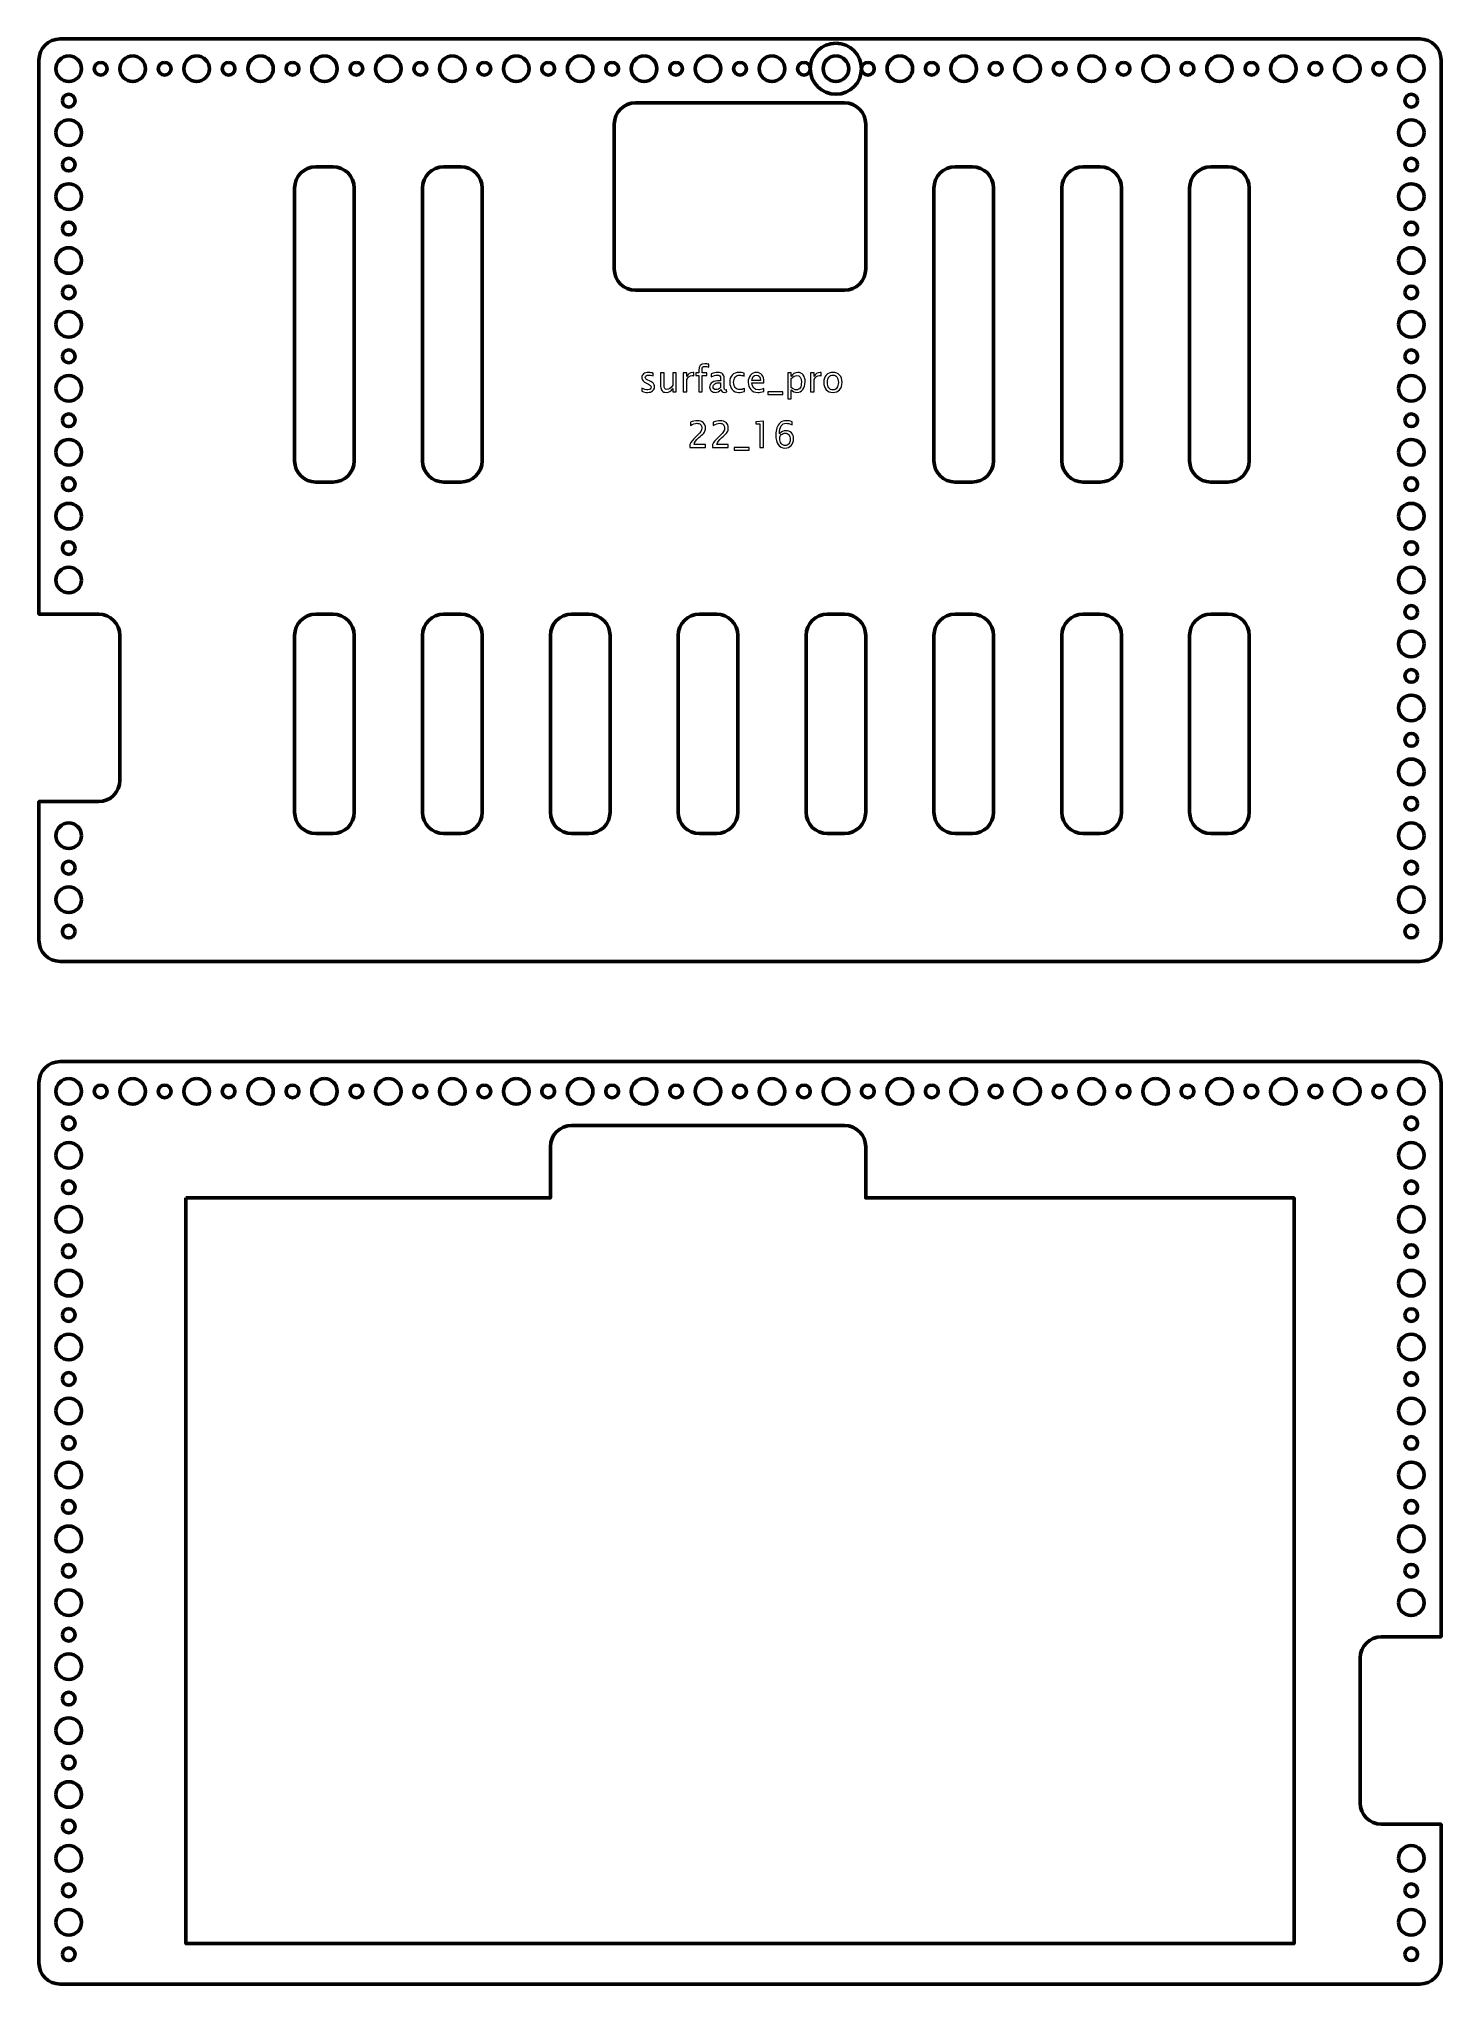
# Model space of a CAD drawing. Header units: centimetres. Extents: x -16.4 to 16.4, y -22.8 to 22.8.
import ezdxf

# ---------------------------------------------------------------- set-up
doc = ezdxf.new("R2010")
doc.units = ezdxf.units.CM
doc.header["$MEASUREMENT"] = 0
doc.layers.add('Layer 1', color=7, linetype='Continuous')

msp = doc.modelspace()

# ---------------------------------------------------------------- linework, layer by layer
at = {"layer": 'Layer 1', "lineweight": 53}
for centre, major_axis in [((-15.75001, 22.12499), (0, 0.30001)), ((-14.25001, 22.12499), (0, 0.30001)), ((-12.75001, 22.12499), (0, 0.30001)), ((-11.25001, 22.12499), (0, 0.30001)), ((-9.75001, 22.12499), (0, 0.30001)), ((-8.25001, 22.12499), (0, 0.30001)), ((-6.75001, 22.12499), (0, 0.30001)), ((-5.25001, 22.12499), (0, 0.30001)), ((-3.75001, 22.12499), (0, 0.30001)), ((-2.25001, 22.12499), (0, 0.30001)), ((-0.75001, 22.12499), (0, 0.30001)), ((0.74999, 22.12499), (0, 0.30001)), ((2.24999, 22.12499), (0, 0.30001)), ((3.74999, 22.12499), (0, 0.30001)), ((5.24999, 22.12499), (0, 0.30001)), ((6.74999, 22.12499), (0, 0.30001)), ((8.24999, 22.12499), (0, 0.30001)), ((9.74999, 22.12499), (0, 0.30001)), ((11.24999, 22.12499), (0, 0.30001)), ((12.74999, 22.12499), (0, 0.30001)), ((14.24999, 22.12499), (0, 0.30001)), ((15.74999, 22.12499), (0, 0.30001)), ((-15, 22.125), (0, 0.15)), ((-13.5, 22.125), (0, 0.15)), ((-12, 22.125), (0, 0.15)), ((-10.5, 22.125), (0, 0.15)), ((-9, 22.125), (0, 0.15)), ((-7.5, 22.125), (0, 0.15)), ((-6, 22.125), (0, 0.15)), ((-4.5, 22.125), (0, 0.15)), ((-3, 22.125), (0, 0.15)), ((-1.5, 22.125), (0, 0.15)), ((0, 22.125), (0, 0.15)), ((1.5, 22.125), (0, 0.15)), ((3, 22.125), (0, 0.15)), ((4.5, 22.125), (0, 0.15)), ((6, 22.125), (0, 0.15)), ((7.5, 22.125), (0, 0.15)), ((9, 22.125), (0, 0.15)), ((10.5, 22.125), (0, 0.15)), ((12, 22.125), (0, 0.15)), ((13.5, 22.125), (0, 0.15)), ((15, 22.125), (0, 0.15)), ((-15.74999, -1.87501), (0, 0.30001)), ((-15, -1.875), (0, 0.15)), ((-14.24999, -1.87501), (0, 0.30001)), ((-13.5, -1.875), (0, 0.15)), ((-12.74999, -1.87501), (0, 0.30001)), ((-12, -1.875), (0, 0.15)), ((-11.24999, -1.87501), (0, 0.30001)), ((-10.5, -1.875), (0, 0.15)), ((-9.74999, -1.87501), (0, 0.30001)), ((-9, -1.875), (0, 0.15)), ((-8.24999, -1.87501), (0, 0.30001)), ((-7.5, -1.875), (0, 0.15)), ((-6.74999, -1.87501), (0, 0.30001)), ((-6, -1.875), (0, 0.15)), ((-5.24999, -1.87501), (0, 0.30001)), ((-4.5, -1.875), (0, 0.15)), ((-3.74999, -1.87501), (0, 0.30001)), ((-3, -1.875), (0, 0.15)), ((-2.24999, -1.87501), (0, 0.30001)), ((-1.5, -1.875), (0, 0.15)), ((-0.74999, -1.87501), (0, 0.30001)), ((0, -1.875), (0, 0.15)), ((0.75001, -1.87501), (0, 0.30001)), ((1.5, -1.875), (0, 0.15)), ((2.25001, -1.87501), (0, 0.30001)), ((3, -1.875), (0, 0.15)), ((3.75001, -1.87501), (0, 0.30001)), ((4.5, -1.875), (0, 0.15)), ((5.25001, -1.87501), (0, 0.30001)), ((6, -1.875), (0, 0.15)), ((6.75001, -1.87501), (0, 0.30001)), ((7.5, -1.875), (0, 0.15)), ((8.25001, -1.87501), (0, 0.30001)), ((9, -1.875), (0, 0.15)), ((9.75001, -1.87501), (0, 0.30001)), ((10.5, -1.875), (0, 0.15)), ((11.25001, -1.87501), (0, 0.30001)), ((12, -1.875), (0, 0.15)), ((12.75001, -1.87501), (0, 0.30001)), ((13.5, -1.875), (0, 0.15)), ((14.25001, -1.87501), (0, 0.30001)), ((15, -1.875), (0, 0.15)), ((15.75001, -1.87501), (0, 0.30001))]:
    msp.add_ellipse(centre, major_axis=major_axis, ratio=1, dxfattribs=at)
at = {"layer": 'Layer 1', "color": 4, "lineweight": 53}
msp.add_ellipse((2.24999, 22.12499), major_axis=(0, 0.60001), ratio=1, dxfattribs=at)
at = {"layer": 'Layer 1', "lineweight": 53}
for points, knots in [([(16.45, 1.675), (16.45, 1.675), (16.45, 22.325), (16.45, 22.325), (16.45, 22.325), (16.45, 22.60114), (16.22614, 22.825), (15.95, 22.825), (15.95, 22.825), (15.95, 22.825), (-15.95, 22.825), (-15.95, 22.825), (-15.95, 22.825), (-16.22614, 22.825), (-16.45, 22.60114), (-16.45, 22.325), (-16.45, 22.325), (-16.45, 22.325), (-16.45, 9.325), (-16.45, 9.325), (-16.45, 9.325), (-16.45, 9.325), (-15.05, 9.325), (-15.05, 9.325), (-15.05, 9.325), (-14.77386, 9.325), (-14.55, 9.10114), (-14.55, 8.825), (-14.55, 8.825), (-14.55, 8.825), (-14.55, 5.425), (-14.55, 5.425), (-14.55, 5.425), (-14.55, 5.14886), (-14.77386, 4.925), (-15.05, 4.925), (-15.05, 4.925), (-15.05, 4.925), (-16.45, 4.925), (-16.45, 4.925), (-16.45, 4.925), (-16.45, 4.925), (-16.45, 1.675), (-16.45, 1.675), (-16.45, 1.675), (-16.45, 1.39886), (-16.22614, 1.175), (-15.95, 1.175), (-15.95, 1.175), (-15.95, 1.175), (15.95, 1.175), (15.95, 1.175), (15.95, 1.175), (16.22614, 1.175), (16.45, 1.39886), (16.45, 1.675)], [0, 0, 0, 0, 0.06666667, 0.06666667, 0.06666667, 0.06666667, 0.13333333, 0.13333333, 0.13333333, 0.13333333, 0.2, 0.2, 0.2, 0.2, 0.26666667, 0.26666667, 0.26666667, 0.26666667, 0.33333333, 0.33333333, 0.33333333, 0.33333333, 0.4, 0.4, 0.4, 0.4, 0.46666667, 0.46666667, 0.46666667, 0.46666667, 0.53333333, 0.53333333, 0.53333333, 0.53333333, 0.6, 0.6, 0.6, 0.6, 0.66666667, 0.66666667, 0.66666667, 0.66666667, 0.73333333, 0.73333333, 0.73333333, 0.73333333, 0.8, 0.8, 0.8, 0.8, 0.86666667, 0.86666667, 0.86666667, 0.86666667, 1, 1, 1, 1]), ([(-15.9, 21.375), (-15.9, 21.45784), (-15.83284, 21.525), (-15.75, 21.525), (-15.75, 21.525), (-15.66716, 21.525), (-15.6, 21.45784), (-15.6, 21.375), (-15.6, 21.375), (-15.6, 21.29216), (-15.66716, 21.225), (-15.75, 21.225), (-15.75, 21.225), (-15.83284, 21.225), (-15.9, 21.29216), (-15.9, 21.375)], [0, 0, 0, 0, 0.2, 0.2, 0.2, 0.2, 0.4, 0.4, 0.4, 0.4, 0.6, 0.6, 0.6, 0.6, 1, 1, 1, 1]), ([(15.9, 21.375), (15.9, 21.45784), (15.83284, 21.525), (15.75, 21.525), (15.75, 21.525), (15.66716, 21.525), (15.6, 21.45784), (15.6, 21.375), (15.6, 21.375), (15.6, 21.29216), (15.66716, 21.225), (15.75, 21.225), (15.75, 21.225), (15.83284, 21.225), (15.9, 21.29216), (15.9, 21.375)], [0, 0, 0, 0, 0.2, 0.2, 0.2, 0.2, 0.4, 0.4, 0.4, 0.4, 0.6, 0.6, 0.6, 0.6, 1, 1, 1, 1]), ([(2.95, 17.425), (2.95, 17.425), (2.95, 20.825), (2.95, 20.825), (2.95, 20.825), (2.95, 21.10114), (2.72614, 21.325), (2.45, 21.325), (2.45, 21.325), (2.45, 21.325), (-2.45, 21.325), (-2.45, 21.325), (-2.45, 21.325), (-2.72614, 21.325), (-2.95, 21.10114), (-2.95, 20.825), (-2.95, 20.825), (-2.95, 20.825), (-2.95, 17.425), (-2.95, 17.425), (-2.95, 17.425), (-2.95, 17.14886), (-2.72614, 16.925), (-2.45, 16.925), (-2.45, 16.925), (-2.45, 16.925), (2.45, 16.925), (2.45, 16.925), (2.45, 16.925), (2.72614, 16.925), (2.95, 17.14886), (2.95, 17.425)], [0, 0, 0, 0, 0.11111111, 0.11111111, 0.11111111, 0.11111111, 0.22222222, 0.22222222, 0.22222222, 0.22222222, 0.33333333, 0.33333333, 0.33333333, 0.33333333, 0.44444444, 0.44444444, 0.44444444, 0.44444444, 0.55555556, 0.55555556, 0.55555556, 0.55555556, 0.66666667, 0.66666667, 0.66666667, 0.66666667, 0.77777778, 0.77777778, 0.77777778, 0.77777778, 1, 1, 1, 1]), ([(-16.05, 20.625), (-16.05, 20.79069), (-15.91569, 20.925), (-15.75, 20.925), (-15.75, 20.925), (-15.58431, 20.925), (-15.45, 20.79069), (-15.45, 20.625), (-15.45, 20.625), (-15.45, 20.45931), (-15.58431, 20.325), (-15.75, 20.325), (-15.75, 20.325), (-15.91569, 20.325), (-16.05, 20.45931), (-16.05, 20.625)], [0, 0, 0, 0, 0.2, 0.2, 0.2, 0.2, 0.4, 0.4, 0.4, 0.4, 0.6, 0.6, 0.6, 0.6, 1, 1, 1, 1]), ([(16.05, 20.625), (16.05, 20.79069), (15.91569, 20.925), (15.75, 20.925), (15.75, 20.925), (15.58431, 20.925), (15.45, 20.79069), (15.45, 20.625), (15.45, 20.625), (15.45, 20.45931), (15.58431, 20.325), (15.75, 20.325), (15.75, 20.325), (15.91569, 20.325), (16.05, 20.45931), (16.05, 20.625)], [0, 0, 0, 0, 0.2, 0.2, 0.2, 0.2, 0.4, 0.4, 0.4, 0.4, 0.6, 0.6, 0.6, 0.6, 1, 1, 1, 1]), ([(-15.9, 19.875), (-15.9, 19.95784), (-15.83284, 20.025), (-15.75, 20.025), (-15.75, 20.025), (-15.66716, 20.025), (-15.6, 19.95784), (-15.6, 19.875), (-15.6, 19.875), (-15.6, 19.79216), (-15.66716, 19.725), (-15.75, 19.725), (-15.75, 19.725), (-15.83284, 19.725), (-15.9, 19.79216), (-15.9, 19.875)], [0, 0, 0, 0, 0.2, 0.2, 0.2, 0.2, 0.4, 0.4, 0.4, 0.4, 0.6, 0.6, 0.6, 0.6, 1, 1, 1, 1]), ([(-9.05, 12.925), (-9.05, 12.925), (-9.05, 19.325), (-9.05, 19.325), (-9.05, 19.325), (-9.05, 19.60114), (-9.27386, 19.825), (-9.55, 19.825), (-9.55, 19.825), (-9.55, 19.825), (-9.95, 19.825), (-9.95, 19.825), (-9.95, 19.825), (-10.22614, 19.825), (-10.45, 19.60114), (-10.45, 19.325), (-10.45, 19.325), (-10.45, 19.325), (-10.45, 12.925), (-10.45, 12.925), (-10.45, 12.925), (-10.45, 12.64886), (-10.22614, 12.425), (-9.95, 12.425), (-9.95, 12.425), (-9.95, 12.425), (-9.55, 12.425), (-9.55, 12.425), (-9.55, 12.425), (-9.27386, 12.425), (-9.05, 12.64886), (-9.05, 12.925)], [0, 0, 0, 0, 0.11111111, 0.11111111, 0.11111111, 0.11111111, 0.22222222, 0.22222222, 0.22222222, 0.22222222, 0.33333333, 0.33333333, 0.33333333, 0.33333333, 0.44444444, 0.44444444, 0.44444444, 0.44444444, 0.55555556, 0.55555556, 0.55555556, 0.55555556, 0.66666667, 0.66666667, 0.66666667, 0.66666667, 0.77777778, 0.77777778, 0.77777778, 0.77777778, 1, 1, 1, 1]), ([(-6.05, 12.925), (-6.05, 12.925), (-6.05, 19.325), (-6.05, 19.325), (-6.05, 19.325), (-6.05, 19.60114), (-6.27386, 19.825), (-6.55, 19.825), (-6.55, 19.825), (-6.55, 19.825), (-6.95, 19.825), (-6.95, 19.825), (-6.95, 19.825), (-7.22614, 19.825), (-7.45, 19.60114), (-7.45, 19.325), (-7.45, 19.325), (-7.45, 19.325), (-7.45, 12.925), (-7.45, 12.925), (-7.45, 12.925), (-7.45, 12.64886), (-7.22614, 12.425), (-6.95, 12.425), (-6.95, 12.425), (-6.95, 12.425), (-6.55, 12.425), (-6.55, 12.425), (-6.55, 12.425), (-6.27386, 12.425), (-6.05, 12.64886), (-6.05, 12.925)], [0, 0, 0, 0, 0.11111111, 0.11111111, 0.11111111, 0.11111111, 0.22222222, 0.22222222, 0.22222222, 0.22222222, 0.33333333, 0.33333333, 0.33333333, 0.33333333, 0.44444444, 0.44444444, 0.44444444, 0.44444444, 0.55555556, 0.55555556, 0.55555556, 0.55555556, 0.66666667, 0.66666667, 0.66666667, 0.66666667, 0.77777778, 0.77777778, 0.77777778, 0.77777778, 1, 1, 1, 1]), ([(5.95, 12.925), (5.95, 12.925), (5.95, 19.325), (5.95, 19.325), (5.95, 19.325), (5.95, 19.60114), (5.72614, 19.825), (5.45, 19.825), (5.45, 19.825), (5.45, 19.825), (5.05, 19.825), (5.05, 19.825), (5.05, 19.825), (4.77386, 19.825), (4.55, 19.60114), (4.55, 19.325), (4.55, 19.325), (4.55, 19.325), (4.55, 12.925), (4.55, 12.925), (4.55, 12.925), (4.55, 12.64886), (4.77386, 12.425), (5.05, 12.425), (5.05, 12.425), (5.05, 12.425), (5.45, 12.425), (5.45, 12.425), (5.45, 12.425), (5.72614, 12.425), (5.95, 12.64886), (5.95, 12.925)], [0, 0, 0, 0, 0.11111111, 0.11111111, 0.11111111, 0.11111111, 0.22222222, 0.22222222, 0.22222222, 0.22222222, 0.33333333, 0.33333333, 0.33333333, 0.33333333, 0.44444444, 0.44444444, 0.44444444, 0.44444444, 0.55555556, 0.55555556, 0.55555556, 0.55555556, 0.66666667, 0.66666667, 0.66666667, 0.66666667, 0.77777778, 0.77777778, 0.77777778, 0.77777778, 1, 1, 1, 1]), ([(8.95, 12.925), (8.95, 12.925), (8.95, 19.325), (8.95, 19.325), (8.95, 19.325), (8.95, 19.60114), (8.72614, 19.825), (8.45, 19.825), (8.45, 19.825), (8.45, 19.825), (8.05, 19.825), (8.05, 19.825), (8.05, 19.825), (7.77386, 19.825), (7.55, 19.60114), (7.55, 19.325), (7.55, 19.325), (7.55, 19.325), (7.55, 12.925), (7.55, 12.925), (7.55, 12.925), (7.55, 12.64886), (7.77386, 12.425), (8.05, 12.425), (8.05, 12.425), (8.05, 12.425), (8.45, 12.425), (8.45, 12.425), (8.45, 12.425), (8.72614, 12.425), (8.95, 12.64886), (8.95, 12.925)], [0, 0, 0, 0, 0.11111111, 0.11111111, 0.11111111, 0.11111111, 0.22222222, 0.22222222, 0.22222222, 0.22222222, 0.33333333, 0.33333333, 0.33333333, 0.33333333, 0.44444444, 0.44444444, 0.44444444, 0.44444444, 0.55555556, 0.55555556, 0.55555556, 0.55555556, 0.66666667, 0.66666667, 0.66666667, 0.66666667, 0.77777778, 0.77777778, 0.77777778, 0.77777778, 1, 1, 1, 1]), ([(11.95, 12.925), (11.95, 12.925), (11.95, 19.325), (11.95, 19.325), (11.95, 19.325), (11.95, 19.60114), (11.72614, 19.825), (11.45, 19.825), (11.45, 19.825), (11.45, 19.825), (11.05, 19.825), (11.05, 19.825), (11.05, 19.825), (10.77386, 19.825), (10.55, 19.60114), (10.55, 19.325), (10.55, 19.325), (10.55, 19.325), (10.55, 12.925), (10.55, 12.925), (10.55, 12.925), (10.55, 12.64886), (10.77386, 12.425), (11.05, 12.425), (11.05, 12.425), (11.05, 12.425), (11.45, 12.425), (11.45, 12.425), (11.45, 12.425), (11.72614, 12.425), (11.95, 12.64886), (11.95, 12.925)], [0, 0, 0, 0, 0.11111111, 0.11111111, 0.11111111, 0.11111111, 0.22222222, 0.22222222, 0.22222222, 0.22222222, 0.33333333, 0.33333333, 0.33333333, 0.33333333, 0.44444444, 0.44444444, 0.44444444, 0.44444444, 0.55555556, 0.55555556, 0.55555556, 0.55555556, 0.66666667, 0.66666667, 0.66666667, 0.66666667, 0.77777778, 0.77777778, 0.77777778, 0.77777778, 1, 1, 1, 1]), ([(15.9, 19.875), (15.9, 19.95784), (15.83284, 20.025), (15.75, 20.025), (15.75, 20.025), (15.66716, 20.025), (15.6, 19.95784), (15.6, 19.875), (15.6, 19.875), (15.6, 19.79216), (15.66716, 19.725), (15.75, 19.725), (15.75, 19.725), (15.83284, 19.725), (15.9, 19.79216), (15.9, 19.875)], [0, 0, 0, 0, 0.2, 0.2, 0.2, 0.2, 0.4, 0.4, 0.4, 0.4, 0.6, 0.6, 0.6, 0.6, 1, 1, 1, 1]), ([(-16.05, 19.125), (-16.05, 19.29069), (-15.91569, 19.425), (-15.75, 19.425), (-15.75, 19.425), (-15.58431, 19.425), (-15.45, 19.29069), (-15.45, 19.125), (-15.45, 19.125), (-15.45, 18.95931), (-15.58431, 18.825), (-15.75, 18.825), (-15.75, 18.825), (-15.91569, 18.825), (-16.05, 18.95931), (-16.05, 19.125)], [0, 0, 0, 0, 0.2, 0.2, 0.2, 0.2, 0.4, 0.4, 0.4, 0.4, 0.6, 0.6, 0.6, 0.6, 1, 1, 1, 1]), ([(16.05, 19.125), (16.05, 19.29069), (15.91569, 19.425), (15.75, 19.425), (15.75, 19.425), (15.58431, 19.425), (15.45, 19.29069), (15.45, 19.125), (15.45, 19.125), (15.45, 18.95931), (15.58431, 18.825), (15.75, 18.825), (15.75, 18.825), (15.91569, 18.825), (16.05, 18.95931), (16.05, 19.125)], [0, 0, 0, 0, 0.2, 0.2, 0.2, 0.2, 0.4, 0.4, 0.4, 0.4, 0.6, 0.6, 0.6, 0.6, 1, 1, 1, 1]), ([(-15.9, 18.375), (-15.9, 18.45784), (-15.83284, 18.525), (-15.75, 18.525), (-15.75, 18.525), (-15.66716, 18.525), (-15.6, 18.45784), (-15.6, 18.375), (-15.6, 18.375), (-15.6, 18.29216), (-15.66716, 18.225), (-15.75, 18.225), (-15.75, 18.225), (-15.83284, 18.225), (-15.9, 18.29216), (-15.9, 18.375)], [0, 0, 0, 0, 0.2, 0.2, 0.2, 0.2, 0.4, 0.4, 0.4, 0.4, 0.6, 0.6, 0.6, 0.6, 1, 1, 1, 1]), ([(15.6, 18.375), (15.6, 18.45784), (15.66716, 18.525), (15.75, 18.525), (15.75, 18.525), (15.83284, 18.525), (15.9, 18.45784), (15.9, 18.375), (15.9, 18.375), (15.9, 18.29216), (15.83284, 18.225), (15.75, 18.225), (15.75, 18.225), (15.66716, 18.225), (15.6, 18.29216), (15.6, 18.375)], [0, 0, 0, 0, 0.2, 0.2, 0.2, 0.2, 0.4, 0.4, 0.4, 0.4, 0.6, 0.6, 0.6, 0.6, 1, 1, 1, 1]), ([(-16.05, 17.625), (-16.05, 17.79069), (-15.91569, 17.925), (-15.75, 17.925), (-15.75, 17.925), (-15.58431, 17.925), (-15.45, 17.79069), (-15.45, 17.625), (-15.45, 17.625), (-15.45, 17.45931), (-15.58431, 17.325), (-15.75, 17.325), (-15.75, 17.325), (-15.91569, 17.325), (-16.05, 17.45931), (-16.05, 17.625)], [0, 0, 0, 0, 0.2, 0.2, 0.2, 0.2, 0.4, 0.4, 0.4, 0.4, 0.6, 0.6, 0.6, 0.6, 1, 1, 1, 1]), ([(15.45, 17.625), (15.45, 17.79069), (15.58431, 17.925), (15.75, 17.925), (15.75, 17.925), (15.91569, 17.925), (16.05, 17.79069), (16.05, 17.625), (16.05, 17.625), (16.05, 17.45931), (15.91569, 17.325), (15.75, 17.325), (15.75, 17.325), (15.58431, 17.325), (15.45, 17.45931), (15.45, 17.625)], [0, 0, 0, 0, 0.2, 0.2, 0.2, 0.2, 0.4, 0.4, 0.4, 0.4, 0.6, 0.6, 0.6, 0.6, 1, 1, 1, 1]), ([(-15.9, 16.875), (-15.9, 16.95784), (-15.83284, 17.025), (-15.75, 17.025), (-15.75, 17.025), (-15.66716, 17.025), (-15.6, 16.95784), (-15.6, 16.875), (-15.6, 16.875), (-15.6, 16.79216), (-15.66716, 16.725), (-15.75, 16.725), (-15.75, 16.725), (-15.83284, 16.725), (-15.9, 16.79216), (-15.9, 16.875)], [0, 0, 0, 0, 0.2, 0.2, 0.2, 0.2, 0.4, 0.4, 0.4, 0.4, 0.6, 0.6, 0.6, 0.6, 1, 1, 1, 1]), ([(15.6, 16.875), (15.6, 16.95784), (15.66716, 17.025), (15.75, 17.025), (15.75, 17.025), (15.83284, 17.025), (15.9, 16.95784), (15.9, 16.875), (15.9, 16.875), (15.9, 16.79216), (15.83284, 16.725), (15.75, 16.725), (15.75, 16.725), (15.66716, 16.725), (15.6, 16.79216), (15.6, 16.875)], [0, 0, 0, 0, 0.2, 0.2, 0.2, 0.2, 0.4, 0.4, 0.4, 0.4, 0.6, 0.6, 0.6, 0.6, 1, 1, 1, 1]), ([(-16.05, 16.125), (-16.05, 16.29069), (-15.91569, 16.425), (-15.75, 16.425), (-15.75, 16.425), (-15.58431, 16.425), (-15.45, 16.29069), (-15.45, 16.125), (-15.45, 16.125), (-15.45, 15.95931), (-15.58431, 15.825), (-15.75, 15.825), (-15.75, 15.825), (-15.91569, 15.825), (-16.05, 15.95931), (-16.05, 16.125)], [0, 0, 0, 0, 0.2, 0.2, 0.2, 0.2, 0.4, 0.4, 0.4, 0.4, 0.6, 0.6, 0.6, 0.6, 1, 1, 1, 1]), ([(15.45, 16.125), (15.45, 16.29069), (15.58431, 16.425), (15.75, 16.425), (15.75, 16.425), (15.91569, 16.425), (16.05, 16.29069), (16.05, 16.125), (16.05, 16.125), (16.05, 15.95931), (15.91569, 15.825), (15.75, 15.825), (15.75, 15.825), (15.58431, 15.825), (15.45, 15.95931), (15.45, 16.125)], [0, 0, 0, 0, 0.2, 0.2, 0.2, 0.2, 0.4, 0.4, 0.4, 0.4, 0.6, 0.6, 0.6, 0.6, 1, 1, 1, 1]), ([(-15.9, 15.375), (-15.9, 15.45784), (-15.83284, 15.525), (-15.75, 15.525), (-15.75, 15.525), (-15.66716, 15.525), (-15.6, 15.45784), (-15.6, 15.375), (-15.6, 15.375), (-15.6, 15.29216), (-15.66716, 15.225), (-15.75, 15.225), (-15.75, 15.225), (-15.83284, 15.225), (-15.9, 15.29216), (-15.9, 15.375)], [0, 0, 0, 0, 0.2, 0.2, 0.2, 0.2, 0.4, 0.4, 0.4, 0.4, 0.6, 0.6, 0.6, 0.6, 1, 1, 1, 1]), ([(15.6, 15.375), (15.6, 15.45784), (15.66716, 15.525), (15.75, 15.525), (15.75, 15.525), (15.83284, 15.525), (15.9, 15.45784), (15.9, 15.375), (15.9, 15.375), (15.9, 15.29216), (15.83284, 15.225), (15.75, 15.225), (15.75, 15.225), (15.66716, 15.225), (15.6, 15.29216), (15.6, 15.375)], [0, 0, 0, 0, 0.2, 0.2, 0.2, 0.2, 0.4, 0.4, 0.4, 0.4, 0.6, 0.6, 0.6, 0.6, 1, 1, 1, 1]), ([(-16.05, 14.625), (-16.05, 14.79069), (-15.91569, 14.925), (-15.75, 14.925), (-15.75, 14.925), (-15.58431, 14.925), (-15.45, 14.79069), (-15.45, 14.625), (-15.45, 14.625), (-15.45, 14.45931), (-15.58431, 14.325), (-15.75, 14.325), (-15.75, 14.325), (-15.91569, 14.325), (-16.05, 14.45931), (-16.05, 14.625)], [0, 0, 0, 0, 0.2, 0.2, 0.2, 0.2, 0.4, 0.4, 0.4, 0.4, 0.6, 0.6, 0.6, 0.6, 1, 1, 1, 1]), ([(15.45, 14.625), (15.45, 14.79069), (15.58431, 14.925), (15.75, 14.925), (15.75, 14.925), (15.91569, 14.925), (16.05, 14.79069), (16.05, 14.625), (16.05, 14.625), (16.05, 14.45931), (15.91569, 14.325), (15.75, 14.325), (15.75, 14.325), (15.58431, 14.325), (15.45, 14.45931), (15.45, 14.625)], [0, 0, 0, 0, 0.2, 0.2, 0.2, 0.2, 0.4, 0.4, 0.4, 0.4, 0.6, 0.6, 0.6, 0.6, 1, 1, 1, 1]), ([(-15.9, 13.875), (-15.9, 13.95784), (-15.83284, 14.025), (-15.75, 14.025), (-15.75, 14.025), (-15.66716, 14.025), (-15.6, 13.95784), (-15.6, 13.875), (-15.6, 13.875), (-15.6, 13.79216), (-15.66716, 13.725), (-15.75, 13.725), (-15.75, 13.725), (-15.83284, 13.725), (-15.9, 13.79216), (-15.9, 13.875)], [0, 0, 0, 0, 0.2, 0.2, 0.2, 0.2, 0.4, 0.4, 0.4, 0.4, 0.6, 0.6, 0.6, 0.6, 1, 1, 1, 1]), ([(15.6, 13.875), (15.6, 13.95784), (15.66716, 14.025), (15.75, 14.025), (15.75, 14.025), (15.83284, 14.025), (15.9, 13.95784), (15.9, 13.875), (15.9, 13.875), (15.9, 13.79216), (15.83284, 13.725), (15.75, 13.725), (15.75, 13.725), (15.66716, 13.725), (15.6, 13.79216), (15.6, 13.875)], [0, 0, 0, 0, 0.2, 0.2, 0.2, 0.2, 0.4, 0.4, 0.4, 0.4, 0.6, 0.6, 0.6, 0.6, 1, 1, 1, 1]), ([(-16.05, 13.125), (-16.05, 13.29069), (-15.91569, 13.425), (-15.75, 13.425), (-15.75, 13.425), (-15.58431, 13.425), (-15.45, 13.29069), (-15.45, 13.125), (-15.45, 13.125), (-15.45, 12.95931), (-15.58431, 12.825), (-15.75, 12.825), (-15.75, 12.825), (-15.91569, 12.825), (-16.05, 12.95931), (-16.05, 13.125)], [0, 0, 0, 0, 0.2, 0.2, 0.2, 0.2, 0.4, 0.4, 0.4, 0.4, 0.6, 0.6, 0.6, 0.6, 1, 1, 1, 1]), ([(15.45, 13.125), (15.45, 13.29069), (15.58431, 13.425), (15.75, 13.425), (15.75, 13.425), (15.91569, 13.425), (16.05, 13.29069), (16.05, 13.125), (16.05, 13.125), (16.05, 12.95931), (15.91569, 12.825), (15.75, 12.825), (15.75, 12.825), (15.58431, 12.825), (15.45, 12.95931), (15.45, 13.125)], [0, 0, 0, 0, 0.2, 0.2, 0.2, 0.2, 0.4, 0.4, 0.4, 0.4, 0.6, 0.6, 0.6, 0.6, 1, 1, 1, 1]), ([(-15.9, 12.375), (-15.9, 12.45784), (-15.83284, 12.525), (-15.75, 12.525), (-15.75, 12.525), (-15.66716, 12.525), (-15.6, 12.45784), (-15.6, 12.375), (-15.6, 12.375), (-15.6, 12.29216), (-15.66716, 12.225), (-15.75, 12.225), (-15.75, 12.225), (-15.83284, 12.225), (-15.9, 12.29216), (-15.9, 12.375)], [0, 0, 0, 0, 0.2, 0.2, 0.2, 0.2, 0.4, 0.4, 0.4, 0.4, 0.6, 0.6, 0.6, 0.6, 1, 1, 1, 1]), ([(15.6, 12.375), (15.6, 12.45784), (15.66716, 12.525), (15.75, 12.525), (15.75, 12.525), (15.83284, 12.525), (15.9, 12.45784), (15.9, 12.375), (15.9, 12.375), (15.9, 12.29216), (15.83284, 12.225), (15.75, 12.225), (15.75, 12.225), (15.66716, 12.225), (15.6, 12.29216), (15.6, 12.375)], [0, 0, 0, 0, 0.2, 0.2, 0.2, 0.2, 0.4, 0.4, 0.4, 0.4, 0.6, 0.6, 0.6, 0.6, 1, 1, 1, 1]), ([(-15.45, 11.625), (-15.45, 11.79069), (-15.58431, 11.925), (-15.75, 11.925), (-15.75, 11.925), (-15.91569, 11.925), (-16.05, 11.79069), (-16.05, 11.625), (-16.05, 11.625), (-16.05, 11.45931), (-15.91569, 11.325), (-15.75, 11.325), (-15.75, 11.325), (-15.58431, 11.325), (-15.45, 11.45931), (-15.45, 11.625)], [0, 0, 0, 0, 0.2, 0.2, 0.2, 0.2, 0.4, 0.4, 0.4, 0.4, 0.6, 0.6, 0.6, 0.6, 1, 1, 1, 1]), ([(15.45, 11.625), (15.45, 11.79069), (15.58431, 11.925), (15.75, 11.925), (15.75, 11.925), (15.91569, 11.925), (16.05, 11.79069), (16.05, 11.625), (16.05, 11.625), (16.05, 11.45931), (15.91569, 11.325), (15.75, 11.325), (15.75, 11.325), (15.58431, 11.325), (15.45, 11.45931), (15.45, 11.625)], [0, 0, 0, 0, 0.2, 0.2, 0.2, 0.2, 0.4, 0.4, 0.4, 0.4, 0.6, 0.6, 0.6, 0.6, 1, 1, 1, 1]), ([(-15.6, 10.875), (-15.6, 10.95784), (-15.66716, 11.025), (-15.75, 11.025), (-15.75, 11.025), (-15.83284, 11.025), (-15.9, 10.95784), (-15.9, 10.875), (-15.9, 10.875), (-15.9, 10.79216), (-15.83284, 10.725), (-15.75, 10.725), (-15.75, 10.725), (-15.66716, 10.725), (-15.6, 10.79216), (-15.6, 10.875)], [0, 0, 0, 0, 0.2, 0.2, 0.2, 0.2, 0.4, 0.4, 0.4, 0.4, 0.6, 0.6, 0.6, 0.6, 1, 1, 1, 1]), ([(15.6, 10.875), (15.6, 10.95784), (15.66716, 11.025), (15.75, 11.025), (15.75, 11.025), (15.83284, 11.025), (15.9, 10.95784), (15.9, 10.875), (15.9, 10.875), (15.9, 10.79216), (15.83284, 10.725), (15.75, 10.725), (15.75, 10.725), (15.66716, 10.725), (15.6, 10.79216), (15.6, 10.875)], [0, 0, 0, 0, 0.2, 0.2, 0.2, 0.2, 0.4, 0.4, 0.4, 0.4, 0.6, 0.6, 0.6, 0.6, 1, 1, 1, 1]), ([(-15.45, 10.125), (-15.45, 10.29069), (-15.58431, 10.425), (-15.75, 10.425), (-15.75, 10.425), (-15.91569, 10.425), (-16.05, 10.29069), (-16.05, 10.125), (-16.05, 10.125), (-16.05, 9.95931), (-15.91569, 9.825), (-15.75, 9.825), (-15.75, 9.825), (-15.58431, 9.825), (-15.45, 9.95931), (-15.45, 10.125)], [0, 0, 0, 0, 0.2, 0.2, 0.2, 0.2, 0.4, 0.4, 0.4, 0.4, 0.6, 0.6, 0.6, 0.6, 1, 1, 1, 1]), ([(16.05, 10.125), (16.05, 10.29069), (15.91569, 10.425), (15.75, 10.425), (15.75, 10.425), (15.58431, 10.425), (15.45, 10.29069), (15.45, 10.125), (15.45, 10.125), (15.45, 9.95931), (15.58431, 9.825), (15.75, 9.825), (15.75, 9.825), (15.91569, 9.825), (16.05, 9.95931), (16.05, 10.125)], [0, 0, 0, 0, 0.2, 0.2, 0.2, 0.2, 0.4, 0.4, 0.4, 0.4, 0.6, 0.6, 0.6, 0.6, 1, 1, 1, 1]), ([(-9.05, 4.675), (-9.05, 4.675), (-9.05, 8.825), (-9.05, 8.825), (-9.05, 8.825), (-9.05, 9.10114), (-9.27386, 9.325), (-9.55, 9.325), (-9.55, 9.325), (-9.55, 9.325), (-9.95, 9.325), (-9.95, 9.325), (-9.95, 9.325), (-10.22614, 9.325), (-10.45, 9.10114), (-10.45, 8.825), (-10.45, 8.825), (-10.45, 8.825), (-10.45, 4.675), (-10.45, 4.675), (-10.45, 4.675), (-10.45, 4.39886), (-10.22614, 4.175), (-9.95, 4.175), (-9.95, 4.175), (-9.95, 4.175), (-9.55, 4.175), (-9.55, 4.175), (-9.55, 4.175), (-9.27386, 4.175), (-9.05, 4.39886), (-9.05, 4.675)], [0, 0, 0, 0, 0.11111111, 0.11111111, 0.11111111, 0.11111111, 0.22222222, 0.22222222, 0.22222222, 0.22222222, 0.33333333, 0.33333333, 0.33333333, 0.33333333, 0.44444444, 0.44444444, 0.44444444, 0.44444444, 0.55555556, 0.55555556, 0.55555556, 0.55555556, 0.66666667, 0.66666667, 0.66666667, 0.66666667, 0.77777778, 0.77777778, 0.77777778, 0.77777778, 1, 1, 1, 1]), ([(-6.05, 4.675), (-6.05, 4.675), (-6.05, 8.825), (-6.05, 8.825), (-6.05, 8.825), (-6.05, 9.10114), (-6.27386, 9.325), (-6.55, 9.325), (-6.55, 9.325), (-6.55, 9.325), (-6.95, 9.325), (-6.95, 9.325), (-6.95, 9.325), (-7.22614, 9.325), (-7.45, 9.10114), (-7.45, 8.825), (-7.45, 8.825), (-7.45, 8.825), (-7.45, 4.675), (-7.45, 4.675), (-7.45, 4.675), (-7.45, 4.39886), (-7.22614, 4.175), (-6.95, 4.175), (-6.95, 4.175), (-6.95, 4.175), (-6.55, 4.175), (-6.55, 4.175), (-6.55, 4.175), (-6.27386, 4.175), (-6.05, 4.39886), (-6.05, 4.675)], [0, 0, 0, 0, 0.11111111, 0.11111111, 0.11111111, 0.11111111, 0.22222222, 0.22222222, 0.22222222, 0.22222222, 0.33333333, 0.33333333, 0.33333333, 0.33333333, 0.44444444, 0.44444444, 0.44444444, 0.44444444, 0.55555556, 0.55555556, 0.55555556, 0.55555556, 0.66666667, 0.66666667, 0.66666667, 0.66666667, 0.77777778, 0.77777778, 0.77777778, 0.77777778, 1, 1, 1, 1]), ([(-3.05, 4.675), (-3.05, 4.675), (-3.05, 8.825), (-3.05, 8.825), (-3.05, 8.825), (-3.05, 9.10114), (-3.27386, 9.325), (-3.55, 9.325), (-3.55, 9.325), (-3.55, 9.325), (-3.95, 9.325), (-3.95, 9.325), (-3.95, 9.325), (-4.22614, 9.325), (-4.45, 9.10114), (-4.45, 8.825), (-4.45, 8.825), (-4.45, 8.825), (-4.45, 4.675), (-4.45, 4.675), (-4.45, 4.675), (-4.45, 4.39886), (-4.22614, 4.175), (-3.95, 4.175), (-3.95, 4.175), (-3.95, 4.175), (-3.55, 4.175), (-3.55, 4.175), (-3.55, 4.175), (-3.27386, 4.175), (-3.05, 4.39886), (-3.05, 4.675)], [0, 0, 0, 0, 0.11111111, 0.11111111, 0.11111111, 0.11111111, 0.22222222, 0.22222222, 0.22222222, 0.22222222, 0.33333333, 0.33333333, 0.33333333, 0.33333333, 0.44444444, 0.44444444, 0.44444444, 0.44444444, 0.55555556, 0.55555556, 0.55555556, 0.55555556, 0.66666667, 0.66666667, 0.66666667, 0.66666667, 0.77777778, 0.77777778, 0.77777778, 0.77777778, 1, 1, 1, 1]), ([(-0.05, 4.675), (-0.05, 4.675), (-0.05, 8.825), (-0.05, 8.825), (-0.05, 8.825), (-0.05, 9.10114), (-0.27386, 9.325), (-0.55, 9.325), (-0.55, 9.325), (-0.55, 9.325), (-0.95, 9.325), (-0.95, 9.325), (-0.95, 9.325), (-1.22614, 9.325), (-1.45, 9.10114), (-1.45, 8.825), (-1.45, 8.825), (-1.45, 8.825), (-1.45, 4.675), (-1.45, 4.675), (-1.45, 4.675), (-1.45, 4.39886), (-1.22614, 4.175), (-0.95, 4.175), (-0.95, 4.175), (-0.95, 4.175), (-0.55, 4.175), (-0.55, 4.175), (-0.55, 4.175), (-0.27386, 4.175), (-0.05, 4.39886), (-0.05, 4.675)], [0, 0, 0, 0, 0.11111111, 0.11111111, 0.11111111, 0.11111111, 0.22222222, 0.22222222, 0.22222222, 0.22222222, 0.33333333, 0.33333333, 0.33333333, 0.33333333, 0.44444444, 0.44444444, 0.44444444, 0.44444444, 0.55555556, 0.55555556, 0.55555556, 0.55555556, 0.66666667, 0.66666667, 0.66666667, 0.66666667, 0.77777778, 0.77777778, 0.77777778, 0.77777778, 1, 1, 1, 1]), ([(2.95, 4.675), (2.95, 4.675), (2.95, 8.825), (2.95, 8.825), (2.95, 8.825), (2.95, 9.10114), (2.72614, 9.325), (2.45, 9.325), (2.45, 9.325), (2.45, 9.325), (2.05, 9.325), (2.05, 9.325), (2.05, 9.325), (1.77386, 9.325), (1.55, 9.10114), (1.55, 8.825), (1.55, 8.825), (1.55, 8.825), (1.55, 4.675), (1.55, 4.675), (1.55, 4.675), (1.55, 4.39886), (1.77386, 4.175), (2.05, 4.175), (2.05, 4.175), (2.05, 4.175), (2.45, 4.175), (2.45, 4.175), (2.45, 4.175), (2.72614, 4.175), (2.95, 4.39886), (2.95, 4.675)], [0, 0, 0, 0, 0.11111111, 0.11111111, 0.11111111, 0.11111111, 0.22222222, 0.22222222, 0.22222222, 0.22222222, 0.33333333, 0.33333333, 0.33333333, 0.33333333, 0.44444444, 0.44444444, 0.44444444, 0.44444444, 0.55555556, 0.55555556, 0.55555556, 0.55555556, 0.66666667, 0.66666667, 0.66666667, 0.66666667, 0.77777778, 0.77777778, 0.77777778, 0.77777778, 1, 1, 1, 1]), ([(5.95, 4.675), (5.95, 4.675), (5.95, 8.825), (5.95, 8.825), (5.95, 8.825), (5.95, 9.10114), (5.72614, 9.325), (5.45, 9.325), (5.45, 9.325), (5.45, 9.325), (5.05, 9.325), (5.05, 9.325), (5.05, 9.325), (4.77386, 9.325), (4.55, 9.10114), (4.55, 8.825), (4.55, 8.825), (4.55, 8.825), (4.55, 4.675), (4.55, 4.675), (4.55, 4.675), (4.55, 4.39886), (4.77386, 4.175), (5.05, 4.175), (5.05, 4.175), (5.05, 4.175), (5.45, 4.175), (5.45, 4.175), (5.45, 4.175), (5.72614, 4.175), (5.95, 4.39886), (5.95, 4.675)], [0, 0, 0, 0, 0.11111111, 0.11111111, 0.11111111, 0.11111111, 0.22222222, 0.22222222, 0.22222222, 0.22222222, 0.33333333, 0.33333333, 0.33333333, 0.33333333, 0.44444444, 0.44444444, 0.44444444, 0.44444444, 0.55555556, 0.55555556, 0.55555556, 0.55555556, 0.66666667, 0.66666667, 0.66666667, 0.66666667, 0.77777778, 0.77777778, 0.77777778, 0.77777778, 1, 1, 1, 1]), ([(8.95, 4.675), (8.95, 4.675), (8.95, 8.825), (8.95, 8.825), (8.95, 8.825), (8.95, 9.10114), (8.72614, 9.325), (8.45, 9.325), (8.45, 9.325), (8.45, 9.325), (8.05, 9.325), (8.05, 9.325), (8.05, 9.325), (7.77386, 9.325), (7.55, 9.10114), (7.55, 8.825), (7.55, 8.825), (7.55, 8.825), (7.55, 4.675), (7.55, 4.675), (7.55, 4.675), (7.55, 4.39886), (7.77386, 4.175), (8.05, 4.175), (8.05, 4.175), (8.05, 4.175), (8.45, 4.175), (8.45, 4.175), (8.45, 4.175), (8.72614, 4.175), (8.95, 4.39886), (8.95, 4.675)], [0, 0, 0, 0, 0.11111111, 0.11111111, 0.11111111, 0.11111111, 0.22222222, 0.22222222, 0.22222222, 0.22222222, 0.33333333, 0.33333333, 0.33333333, 0.33333333, 0.44444444, 0.44444444, 0.44444444, 0.44444444, 0.55555556, 0.55555556, 0.55555556, 0.55555556, 0.66666667, 0.66666667, 0.66666667, 0.66666667, 0.77777778, 0.77777778, 0.77777778, 0.77777778, 1, 1, 1, 1]), ([(11.95, 4.675), (11.95, 4.675), (11.95, 8.825), (11.95, 8.825), (11.95, 8.825), (11.95, 9.10114), (11.72614, 9.325), (11.45, 9.325), (11.45, 9.325), (11.45, 9.325), (11.05, 9.325), (11.05, 9.325), (11.05, 9.325), (10.77386, 9.325), (10.55, 9.10114), (10.55, 8.825), (10.55, 8.825), (10.55, 8.825), (10.55, 4.675), (10.55, 4.675), (10.55, 4.675), (10.55, 4.39886), (10.77386, 4.175), (11.05, 4.175), (11.05, 4.175), (11.05, 4.175), (11.45, 4.175), (11.45, 4.175), (11.45, 4.175), (11.72614, 4.175), (11.95, 4.39886), (11.95, 4.675)], [0, 0, 0, 0, 0.11111111, 0.11111111, 0.11111111, 0.11111111, 0.22222222, 0.22222222, 0.22222222, 0.22222222, 0.33333333, 0.33333333, 0.33333333, 0.33333333, 0.44444444, 0.44444444, 0.44444444, 0.44444444, 0.55555556, 0.55555556, 0.55555556, 0.55555556, 0.66666667, 0.66666667, 0.66666667, 0.66666667, 0.77777778, 0.77777778, 0.77777778, 0.77777778, 1, 1, 1, 1]), ([(15.9, 9.375), (15.9, 9.45784), (15.83284, 9.525), (15.75, 9.525), (15.75, 9.525), (15.66716, 9.525), (15.6, 9.45784), (15.6, 9.375), (15.6, 9.375), (15.6, 9.29216), (15.66716, 9.225), (15.75, 9.225), (15.75, 9.225), (15.83284, 9.225), (15.9, 9.29216), (15.9, 9.375)], [0, 0, 0, 0, 0.2, 0.2, 0.2, 0.2, 0.4, 0.4, 0.4, 0.4, 0.6, 0.6, 0.6, 0.6, 1, 1, 1, 1]), ([(16.05, 8.625), (16.05, 8.79069), (15.91569, 8.925), (15.75, 8.925), (15.75, 8.925), (15.58431, 8.925), (15.45, 8.79069), (15.45, 8.625), (15.45, 8.625), (15.45, 8.45931), (15.58431, 8.325), (15.75, 8.325), (15.75, 8.325), (15.91569, 8.325), (16.05, 8.45931), (16.05, 8.625)], [0, 0, 0, 0, 0.2, 0.2, 0.2, 0.2, 0.4, 0.4, 0.4, 0.4, 0.6, 0.6, 0.6, 0.6, 1, 1, 1, 1]), ([(15.9, 7.875), (15.9, 7.95784), (15.83284, 8.025), (15.75, 8.025), (15.75, 8.025), (15.66716, 8.025), (15.6, 7.95784), (15.6, 7.875), (15.6, 7.875), (15.6, 7.79216), (15.66716, 7.725), (15.75, 7.725), (15.75, 7.725), (15.83284, 7.725), (15.9, 7.79216), (15.9, 7.875)], [0, 0, 0, 0, 0.2, 0.2, 0.2, 0.2, 0.4, 0.4, 0.4, 0.4, 0.6, 0.6, 0.6, 0.6, 1, 1, 1, 1]), ([(16.05, 7.125), (16.05, 7.29069), (15.91569, 7.425), (15.75, 7.425), (15.75, 7.425), (15.58431, 7.425), (15.45, 7.29069), (15.45, 7.125), (15.45, 7.125), (15.45, 6.95931), (15.58431, 6.825), (15.75, 6.825), (15.75, 6.825), (15.91569, 6.825), (16.05, 6.95931), (16.05, 7.125)], [0, 0, 0, 0, 0.2, 0.2, 0.2, 0.2, 0.4, 0.4, 0.4, 0.4, 0.6, 0.6, 0.6, 0.6, 1, 1, 1, 1]), ([(15.9, 6.375), (15.9, 6.45784), (15.83284, 6.525), (15.75, 6.525), (15.75, 6.525), (15.66716, 6.525), (15.6, 6.45784), (15.6, 6.375), (15.6, 6.375), (15.6, 6.29216), (15.66716, 6.225), (15.75, 6.225), (15.75, 6.225), (15.83284, 6.225), (15.9, 6.29216), (15.9, 6.375)], [0, 0, 0, 0, 0.2, 0.2, 0.2, 0.2, 0.4, 0.4, 0.4, 0.4, 0.6, 0.6, 0.6, 0.6, 1, 1, 1, 1]), ([(16.05, 5.625), (16.05, 5.79069), (15.91569, 5.925), (15.75, 5.925), (15.75, 5.925), (15.58431, 5.925), (15.45, 5.79069), (15.45, 5.625), (15.45, 5.625), (15.45, 5.45931), (15.58431, 5.325), (15.75, 5.325), (15.75, 5.325), (15.91569, 5.325), (16.05, 5.45931), (16.05, 5.625)], [0, 0, 0, 0, 0.2, 0.2, 0.2, 0.2, 0.4, 0.4, 0.4, 0.4, 0.6, 0.6, 0.6, 0.6, 1, 1, 1, 1]), ([(15.9, 4.875), (15.9, 4.95784), (15.83284, 5.025), (15.75, 5.025), (15.75, 5.025), (15.66716, 5.025), (15.6, 4.95784), (15.6, 4.875), (15.6, 4.875), (15.6, 4.79216), (15.66716, 4.725), (15.75, 4.725), (15.75, 4.725), (15.83284, 4.725), (15.9, 4.79216), (15.9, 4.875)], [0, 0, 0, 0, 0.2, 0.2, 0.2, 0.2, 0.4, 0.4, 0.4, 0.4, 0.6, 0.6, 0.6, 0.6, 1, 1, 1, 1]), ([(-15.45, 4.125), (-15.45, 4.29069), (-15.58431, 4.425), (-15.75, 4.425), (-15.75, 4.425), (-15.91569, 4.425), (-16.05, 4.29069), (-16.05, 4.125), (-16.05, 4.125), (-16.05, 3.95931), (-15.91569, 3.825), (-15.75, 3.825), (-15.75, 3.825), (-15.58431, 3.825), (-15.45, 3.95931), (-15.45, 4.125)], [0, 0, 0, 0, 0.2, 0.2, 0.2, 0.2, 0.4, 0.4, 0.4, 0.4, 0.6, 0.6, 0.6, 0.6, 1, 1, 1, 1]), ([(16.05, 4.125), (16.05, 4.29069), (15.91569, 4.425), (15.75, 4.425), (15.75, 4.425), (15.58431, 4.425), (15.45, 4.29069), (15.45, 4.125), (15.45, 4.125), (15.45, 3.95931), (15.58431, 3.825), (15.75, 3.825), (15.75, 3.825), (15.91569, 3.825), (16.05, 3.95931), (16.05, 4.125)], [0, 0, 0, 0, 0.2, 0.2, 0.2, 0.2, 0.4, 0.4, 0.4, 0.4, 0.6, 0.6, 0.6, 0.6, 1, 1, 1, 1]), ([(-15.6, 3.375), (-15.6, 3.45784), (-15.66716, 3.525), (-15.75, 3.525), (-15.75, 3.525), (-15.83284, 3.525), (-15.9, 3.45784), (-15.9, 3.375), (-15.9, 3.375), (-15.9, 3.29216), (-15.83284, 3.225), (-15.75, 3.225), (-15.75, 3.225), (-15.66716, 3.225), (-15.6, 3.29216), (-15.6, 3.375)], [0, 0, 0, 0, 0.2, 0.2, 0.2, 0.2, 0.4, 0.4, 0.4, 0.4, 0.6, 0.6, 0.6, 0.6, 1, 1, 1, 1]), ([(15.9, 3.375), (15.9, 3.45784), (15.83284, 3.525), (15.75, 3.525), (15.75, 3.525), (15.66716, 3.525), (15.6, 3.45784), (15.6, 3.375), (15.6, 3.375), (15.6, 3.29216), (15.66716, 3.225), (15.75, 3.225), (15.75, 3.225), (15.83284, 3.225), (15.9, 3.29216), (15.9, 3.375)], [0, 0, 0, 0, 0.2, 0.2, 0.2, 0.2, 0.4, 0.4, 0.4, 0.4, 0.6, 0.6, 0.6, 0.6, 1, 1, 1, 1]), ([(-15.45, 2.625), (-15.45, 2.79069), (-15.58431, 2.925), (-15.75, 2.925), (-15.75, 2.925), (-15.91569, 2.925), (-16.05, 2.79069), (-16.05, 2.625), (-16.05, 2.625), (-16.05, 2.45931), (-15.91569, 2.325), (-15.75, 2.325), (-15.75, 2.325), (-15.58431, 2.325), (-15.45, 2.45931), (-15.45, 2.625)], [0, 0, 0, 0, 0.2, 0.2, 0.2, 0.2, 0.4, 0.4, 0.4, 0.4, 0.6, 0.6, 0.6, 0.6, 1, 1, 1, 1]), ([(16.05, 2.625), (16.05, 2.79069), (15.91569, 2.925), (15.75, 2.925), (15.75, 2.925), (15.58431, 2.925), (15.45, 2.79069), (15.45, 2.625), (15.45, 2.625), (15.45, 2.45931), (15.58431, 2.325), (15.75, 2.325), (15.75, 2.325), (15.91569, 2.325), (16.05, 2.45931), (16.05, 2.625)], [0, 0, 0, 0, 0.2, 0.2, 0.2, 0.2, 0.4, 0.4, 0.4, 0.4, 0.6, 0.6, 0.6, 0.6, 1, 1, 1, 1]), ([(-15.6, 1.875), (-15.6, 1.95784), (-15.66716, 2.025), (-15.75, 2.025), (-15.75, 2.025), (-15.83284, 2.025), (-15.9, 1.95784), (-15.9, 1.875), (-15.9, 1.875), (-15.9, 1.79216), (-15.83284, 1.725), (-15.75, 1.725), (-15.75, 1.725), (-15.66716, 1.725), (-15.6, 1.79216), (-15.6, 1.875)], [0, 0, 0, 0, 0.2, 0.2, 0.2, 0.2, 0.4, 0.4, 0.4, 0.4, 0.6, 0.6, 0.6, 0.6, 1, 1, 1, 1]), ([(15.9, 1.875), (15.9, 1.95784), (15.83284, 2.025), (15.75, 2.025), (15.75, 2.025), (15.66716, 2.025), (15.6, 1.95784), (15.6, 1.875), (15.6, 1.875), (15.6, 1.79216), (15.66716, 1.725), (15.75, 1.725), (15.75, 1.725), (15.83284, 1.725), (15.9, 1.79216), (15.9, 1.875)], [0, 0, 0, 0, 0.2, 0.2, 0.2, 0.2, 0.4, 0.4, 0.4, 0.4, 0.6, 0.6, 0.6, 0.6, 1, 1, 1, 1]), ([(-16.45, -22.325), (-16.45, -22.325), (-16.45, -1.675), (-16.45, -1.675), (-16.45, -1.675), (-16.45, -1.39886), (-16.22614, -1.175), (-15.95, -1.175), (-15.95, -1.175), (-15.95, -1.175), (15.95, -1.175), (15.95, -1.175), (15.95, -1.175), (16.22614, -1.175), (16.45, -1.39886), (16.45, -1.675), (16.45, -1.675), (16.45, -1.675), (16.45, -14.675), (16.45, -14.675), (16.45, -14.675), (16.45, -14.675), (15.05, -14.675), (15.05, -14.675), (15.05, -14.675), (14.77386, -14.675), (14.55, -14.89886), (14.55, -15.175), (14.55, -15.175), (14.55, -15.175), (14.55, -18.575), (14.55, -18.575), (14.55, -18.575), (14.55, -18.85114), (14.77386, -19.075), (15.05, -19.075), (15.05, -19.075), (15.05, -19.075), (16.45, -19.075), (16.45, -19.075), (16.45, -19.075), (16.45, -19.075), (16.45, -22.325), (16.45, -22.325), (16.45, -22.325), (16.45, -22.60114), (16.22614, -22.825), (15.95, -22.825), (15.95, -22.825), (15.95, -22.825), (-15.95, -22.825), (-15.95, -22.825), (-15.95, -22.825), (-16.22614, -22.825), (-16.45, -22.60114), (-16.45, -22.325)], [0, 0, 0, 0, 0.06666667, 0.06666667, 0.06666667, 0.06666667, 0.13333333, 0.13333333, 0.13333333, 0.13333333, 0.2, 0.2, 0.2, 0.2, 0.26666667, 0.26666667, 0.26666667, 0.26666667, 0.33333333, 0.33333333, 0.33333333, 0.33333333, 0.4, 0.4, 0.4, 0.4, 0.46666667, 0.46666667, 0.46666667, 0.46666667, 0.53333333, 0.53333333, 0.53333333, 0.53333333, 0.6, 0.6, 0.6, 0.6, 0.66666667, 0.66666667, 0.66666667, 0.66666667, 0.73333333, 0.73333333, 0.73333333, 0.73333333, 0.8, 0.8, 0.8, 0.8, 0.86666667, 0.86666667, 0.86666667, 0.86666667, 1, 1, 1, 1]), ([(-15.9, -2.625), (-15.9, -2.54216), (-15.83284, -2.475), (-15.75, -2.475), (-15.75, -2.475), (-15.66716, -2.475), (-15.6, -2.54216), (-15.6, -2.625), (-15.6, -2.625), (-15.6, -2.70784), (-15.66716, -2.775), (-15.75, -2.775), (-15.75, -2.775), (-15.83284, -2.775), (-15.9, -2.70784), (-15.9, -2.625)], [0, 0, 0, 0, 0.2, 0.2, 0.2, 0.2, 0.4, 0.4, 0.4, 0.4, 0.6, 0.6, 0.6, 0.6, 1, 1, 1, 1]), ([(-13, -4.375), (-13, -4.375), (-4.45, -4.375), (-4.45, -4.375), (-4.45, -4.375), (-4.45, -4.375), (-4.45, -3.175), (-4.45, -3.175), (-4.45, -3.175), (-4.45, -2.89886), (-4.22614, -2.675), (-3.95, -2.675), (-3.95, -2.675), (-3.95, -2.675), (2.45, -2.675), (2.45, -2.675), (2.45, -2.675), (2.72614, -2.675), (2.95, -2.89886), (2.95, -3.175), (2.95, -3.175), (2.95, -3.175), (2.95, -4.375), (2.95, -4.375), (2.95, -4.375), (2.95, -4.375), (13, -4.375), (13, -4.375), (13, -4.375), (13, -4.375), (13, -21.875), (13, -21.875), (13, -21.875), (13, -21.875), (-13, -21.875), (-13, -21.875), (-13, -21.875), (-13, -21.875), (-13, -4.375), (-13, -4.375)], [0, 0, 0, 0, 0.09090909, 0.09090909, 0.09090909, 0.09090909, 0.18181818, 0.18181818, 0.18181818, 0.18181818, 0.27272727, 0.27272727, 0.27272727, 0.27272727, 0.36363636, 0.36363636, 0.36363636, 0.36363636, 0.45454545, 0.45454545, 0.45454545, 0.45454545, 0.54545455, 0.54545455, 0.54545455, 0.54545455, 0.63636364, 0.63636364, 0.63636364, 0.63636364, 0.72727273, 0.72727273, 0.72727273, 0.72727273, 0.81818182, 0.81818182, 0.81818182, 0.81818182, 1, 1, 1, 1]), ([(15.6, -2.625), (15.6, -2.54216), (15.66716, -2.475), (15.75, -2.475), (15.75, -2.475), (15.83284, -2.475), (15.9, -2.54216), (15.9, -2.625), (15.9, -2.625), (15.9, -2.70784), (15.83284, -2.775), (15.75, -2.775), (15.75, -2.775), (15.66716, -2.775), (15.6, -2.70784), (15.6, -2.625)], [0, 0, 0, 0, 0.2, 0.2, 0.2, 0.2, 0.4, 0.4, 0.4, 0.4, 0.6, 0.6, 0.6, 0.6, 1, 1, 1, 1]), ([(-16.05, -3.375), (-16.05, -3.20931), (-15.91569, -3.075), (-15.75, -3.075), (-15.75, -3.075), (-15.58431, -3.075), (-15.45, -3.20931), (-15.45, -3.375), (-15.45, -3.375), (-15.45, -3.54069), (-15.58431, -3.675), (-15.75, -3.675), (-15.75, -3.675), (-15.91569, -3.675), (-16.05, -3.54069), (-16.05, -3.375)], [0, 0, 0, 0, 0.2, 0.2, 0.2, 0.2, 0.4, 0.4, 0.4, 0.4, 0.6, 0.6, 0.6, 0.6, 1, 1, 1, 1]), ([(15.45, -3.375), (15.45, -3.20931), (15.58431, -3.075), (15.75, -3.075), (15.75, -3.075), (15.91569, -3.075), (16.05, -3.20931), (16.05, -3.375), (16.05, -3.375), (16.05, -3.54069), (15.91569, -3.675), (15.75, -3.675), (15.75, -3.675), (15.58431, -3.675), (15.45, -3.54069), (15.45, -3.375)], [0, 0, 0, 0, 0.2, 0.2, 0.2, 0.2, 0.4, 0.4, 0.4, 0.4, 0.6, 0.6, 0.6, 0.6, 1, 1, 1, 1]), ([(-15.9, -4.125), (-15.9, -4.04216), (-15.83284, -3.975), (-15.75, -3.975), (-15.75, -3.975), (-15.66716, -3.975), (-15.6, -4.04216), (-15.6, -4.125), (-15.6, -4.125), (-15.6, -4.20784), (-15.66716, -4.275), (-15.75, -4.275), (-15.75, -4.275), (-15.83284, -4.275), (-15.9, -4.20784), (-15.9, -4.125)], [0, 0, 0, 0, 0.2, 0.2, 0.2, 0.2, 0.4, 0.4, 0.4, 0.4, 0.6, 0.6, 0.6, 0.6, 1, 1, 1, 1]), ([(15.6, -4.125), (15.6, -4.04216), (15.66716, -3.975), (15.75, -3.975), (15.75, -3.975), (15.83284, -3.975), (15.9, -4.04216), (15.9, -4.125), (15.9, -4.125), (15.9, -4.20784), (15.83284, -4.275), (15.75, -4.275), (15.75, -4.275), (15.66716, -4.275), (15.6, -4.20784), (15.6, -4.125)], [0, 0, 0, 0, 0.2, 0.2, 0.2, 0.2, 0.4, 0.4, 0.4, 0.4, 0.6, 0.6, 0.6, 0.6, 1, 1, 1, 1]), ([(-16.05, -4.875), (-16.05, -4.70931), (-15.91569, -4.575), (-15.75, -4.575), (-15.75, -4.575), (-15.58431, -4.575), (-15.45, -4.70931), (-15.45, -4.875), (-15.45, -4.875), (-15.45, -5.04069), (-15.58431, -5.175), (-15.75, -5.175), (-15.75, -5.175), (-15.91569, -5.175), (-16.05, -5.04069), (-16.05, -4.875)], [0, 0, 0, 0, 0.2, 0.2, 0.2, 0.2, 0.4, 0.4, 0.4, 0.4, 0.6, 0.6, 0.6, 0.6, 1, 1, 1, 1]), ([(15.45, -4.875), (15.45, -4.70931), (15.58431, -4.575), (15.75, -4.575), (15.75, -4.575), (15.91569, -4.575), (16.05, -4.70931), (16.05, -4.875), (16.05, -4.875), (16.05, -5.04069), (15.91569, -5.175), (15.75, -5.175), (15.75, -5.175), (15.58431, -5.175), (15.45, -5.04069), (15.45, -4.875)], [0, 0, 0, 0, 0.2, 0.2, 0.2, 0.2, 0.4, 0.4, 0.4, 0.4, 0.6, 0.6, 0.6, 0.6, 1, 1, 1, 1]), ([(-15.9, -5.625), (-15.9, -5.54216), (-15.83284, -5.475), (-15.75, -5.475), (-15.75, -5.475), (-15.66716, -5.475), (-15.6, -5.54216), (-15.6, -5.625), (-15.6, -5.625), (-15.6, -5.70784), (-15.66716, -5.775), (-15.75, -5.775), (-15.75, -5.775), (-15.83284, -5.775), (-15.9, -5.70784), (-15.9, -5.625)], [0, 0, 0, 0, 0.2, 0.2, 0.2, 0.2, 0.4, 0.4, 0.4, 0.4, 0.6, 0.6, 0.6, 0.6, 1, 1, 1, 1]), ([(15.6, -5.625), (15.6, -5.54216), (15.66716, -5.475), (15.75, -5.475), (15.75, -5.475), (15.83284, -5.475), (15.9, -5.54216), (15.9, -5.625), (15.9, -5.625), (15.9, -5.70784), (15.83284, -5.775), (15.75, -5.775), (15.75, -5.775), (15.66716, -5.775), (15.6, -5.70784), (15.6, -5.625)], [0, 0, 0, 0, 0.2, 0.2, 0.2, 0.2, 0.4, 0.4, 0.4, 0.4, 0.6, 0.6, 0.6, 0.6, 1, 1, 1, 1]), ([(-16.05, -6.375), (-16.05, -6.20931), (-15.91569, -6.075), (-15.75, -6.075), (-15.75, -6.075), (-15.58431, -6.075), (-15.45, -6.20931), (-15.45, -6.375), (-15.45, -6.375), (-15.45, -6.54069), (-15.58431, -6.675), (-15.75, -6.675), (-15.75, -6.675), (-15.91569, -6.675), (-16.05, -6.54069), (-16.05, -6.375)], [0, 0, 0, 0, 0.2, 0.2, 0.2, 0.2, 0.4, 0.4, 0.4, 0.4, 0.6, 0.6, 0.6, 0.6, 1, 1, 1, 1]), ([(15.45, -6.375), (15.45, -6.20931), (15.58431, -6.075), (15.75, -6.075), (15.75, -6.075), (15.91569, -6.075), (16.05, -6.20931), (16.05, -6.375), (16.05, -6.375), (16.05, -6.54069), (15.91569, -6.675), (15.75, -6.675), (15.75, -6.675), (15.58431, -6.675), (15.45, -6.54069), (15.45, -6.375)], [0, 0, 0, 0, 0.2, 0.2, 0.2, 0.2, 0.4, 0.4, 0.4, 0.4, 0.6, 0.6, 0.6, 0.6, 1, 1, 1, 1]), ([(-15.9, -7.125), (-15.9, -7.04216), (-15.83284, -6.975), (-15.75, -6.975), (-15.75, -6.975), (-15.66716, -6.975), (-15.6, -7.04216), (-15.6, -7.125), (-15.6, -7.125), (-15.6, -7.20784), (-15.66716, -7.275), (-15.75, -7.275), (-15.75, -7.275), (-15.83284, -7.275), (-15.9, -7.20784), (-15.9, -7.125)], [0, 0, 0, 0, 0.2, 0.2, 0.2, 0.2, 0.4, 0.4, 0.4, 0.4, 0.6, 0.6, 0.6, 0.6, 1, 1, 1, 1]), ([(15.6, -7.125), (15.6, -7.04216), (15.66716, -6.975), (15.75, -6.975), (15.75, -6.975), (15.83284, -6.975), (15.9, -7.04216), (15.9, -7.125), (15.9, -7.125), (15.9, -7.20784), (15.83284, -7.275), (15.75, -7.275), (15.75, -7.275), (15.66716, -7.275), (15.6, -7.20784), (15.6, -7.125)], [0, 0, 0, 0, 0.2, 0.2, 0.2, 0.2, 0.4, 0.4, 0.4, 0.4, 0.6, 0.6, 0.6, 0.6, 1, 1, 1, 1]), ([(-16.05, -7.875), (-16.05, -7.70931), (-15.91569, -7.575), (-15.75, -7.575), (-15.75, -7.575), (-15.58431, -7.575), (-15.45, -7.70931), (-15.45, -7.875), (-15.45, -7.875), (-15.45, -8.04069), (-15.58431, -8.175), (-15.75, -8.175), (-15.75, -8.175), (-15.91569, -8.175), (-16.05, -8.04069), (-16.05, -7.875)], [0, 0, 0, 0, 0.2, 0.2, 0.2, 0.2, 0.4, 0.4, 0.4, 0.4, 0.6, 0.6, 0.6, 0.6, 1, 1, 1, 1]), ([(15.45, -7.875), (15.45, -7.70931), (15.58431, -7.575), (15.75, -7.575), (15.75, -7.575), (15.91569, -7.575), (16.05, -7.70931), (16.05, -7.875), (16.05, -7.875), (16.05, -8.04069), (15.91569, -8.175), (15.75, -8.175), (15.75, -8.175), (15.58431, -8.175), (15.45, -8.04069), (15.45, -7.875)], [0, 0, 0, 0, 0.2, 0.2, 0.2, 0.2, 0.4, 0.4, 0.4, 0.4, 0.6, 0.6, 0.6, 0.6, 1, 1, 1, 1]), ([(-15.9, -8.625), (-15.9, -8.54216), (-15.83284, -8.475), (-15.75, -8.475), (-15.75, -8.475), (-15.66716, -8.475), (-15.6, -8.54216), (-15.6, -8.625), (-15.6, -8.625), (-15.6, -8.70784), (-15.66716, -8.775), (-15.75, -8.775), (-15.75, -8.775), (-15.83284, -8.775), (-15.9, -8.70784), (-15.9, -8.625)], [0, 0, 0, 0, 0.2, 0.2, 0.2, 0.2, 0.4, 0.4, 0.4, 0.4, 0.6, 0.6, 0.6, 0.6, 1, 1, 1, 1]), ([(15.6, -8.625), (15.6, -8.54216), (15.66716, -8.475), (15.75, -8.475), (15.75, -8.475), (15.83284, -8.475), (15.9, -8.54216), (15.9, -8.625), (15.9, -8.625), (15.9, -8.70784), (15.83284, -8.775), (15.75, -8.775), (15.75, -8.775), (15.66716, -8.775), (15.6, -8.70784), (15.6, -8.625)], [0, 0, 0, 0, 0.2, 0.2, 0.2, 0.2, 0.4, 0.4, 0.4, 0.4, 0.6, 0.6, 0.6, 0.6, 1, 1, 1, 1]), ([(-16.05, -9.375), (-16.05, -9.20931), (-15.91569, -9.075), (-15.75, -9.075), (-15.75, -9.075), (-15.58431, -9.075), (-15.45, -9.20931), (-15.45, -9.375), (-15.45, -9.375), (-15.45, -9.54069), (-15.58431, -9.675), (-15.75, -9.675), (-15.75, -9.675), (-15.91569, -9.675), (-16.05, -9.54069), (-16.05, -9.375)], [0, 0, 0, 0, 0.2, 0.2, 0.2, 0.2, 0.4, 0.4, 0.4, 0.4, 0.6, 0.6, 0.6, 0.6, 1, 1, 1, 1]), ([(15.45, -9.375), (15.45, -9.20931), (15.58431, -9.075), (15.75, -9.075), (15.75, -9.075), (15.91569, -9.075), (16.05, -9.20931), (16.05, -9.375), (16.05, -9.375), (16.05, -9.54069), (15.91569, -9.675), (15.75, -9.675), (15.75, -9.675), (15.58431, -9.675), (15.45, -9.54069), (15.45, -9.375)], [0, 0, 0, 0, 0.2, 0.2, 0.2, 0.2, 0.4, 0.4, 0.4, 0.4, 0.6, 0.6, 0.6, 0.6, 1, 1, 1, 1]), ([(-15.9, -10.125), (-15.9, -10.04216), (-15.83284, -9.975), (-15.75, -9.975), (-15.75, -9.975), (-15.66716, -9.975), (-15.6, -10.04216), (-15.6, -10.125), (-15.6, -10.125), (-15.6, -10.20784), (-15.66716, -10.275), (-15.75, -10.275), (-15.75, -10.275), (-15.83284, -10.275), (-15.9, -10.20784), (-15.9, -10.125)], [0, 0, 0, 0, 0.2, 0.2, 0.2, 0.2, 0.4, 0.4, 0.4, 0.4, 0.6, 0.6, 0.6, 0.6, 1, 1, 1, 1]), ([(15.6, -10.125), (15.6, -10.04216), (15.66716, -9.975), (15.75, -9.975), (15.75, -9.975), (15.83284, -9.975), (15.9, -10.04216), (15.9, -10.125), (15.9, -10.125), (15.9, -10.20784), (15.83284, -10.275), (15.75, -10.275), (15.75, -10.275), (15.66716, -10.275), (15.6, -10.20784), (15.6, -10.125)], [0, 0, 0, 0, 0.2, 0.2, 0.2, 0.2, 0.4, 0.4, 0.4, 0.4, 0.6, 0.6, 0.6, 0.6, 1, 1, 1, 1]), ([(-16.05, -10.875), (-16.05, -10.70931), (-15.91569, -10.575), (-15.75, -10.575), (-15.75, -10.575), (-15.58431, -10.575), (-15.45, -10.70931), (-15.45, -10.875), (-15.45, -10.875), (-15.45, -11.04069), (-15.58431, -11.175), (-15.75, -11.175), (-15.75, -11.175), (-15.91569, -11.175), (-16.05, -11.04069), (-16.05, -10.875)], [0, 0, 0, 0, 0.2, 0.2, 0.2, 0.2, 0.4, 0.4, 0.4, 0.4, 0.6, 0.6, 0.6, 0.6, 1, 1, 1, 1]), ([(15.45, -10.875), (15.45, -10.70931), (15.58431, -10.575), (15.75, -10.575), (15.75, -10.575), (15.91569, -10.575), (16.05, -10.70931), (16.05, -10.875), (16.05, -10.875), (16.05, -11.04069), (15.91569, -11.175), (15.75, -11.175), (15.75, -11.175), (15.58431, -11.175), (15.45, -11.04069), (15.45, -10.875)], [0, 0, 0, 0, 0.2, 0.2, 0.2, 0.2, 0.4, 0.4, 0.4, 0.4, 0.6, 0.6, 0.6, 0.6, 1, 1, 1, 1]), ([(-15.9, -11.625), (-15.9, -11.54216), (-15.83284, -11.475), (-15.75, -11.475), (-15.75, -11.475), (-15.66716, -11.475), (-15.6, -11.54216), (-15.6, -11.625), (-15.6, -11.625), (-15.6, -11.70784), (-15.66716, -11.775), (-15.75, -11.775), (-15.75, -11.775), (-15.83284, -11.775), (-15.9, -11.70784), (-15.9, -11.625)], [0, 0, 0, 0, 0.2, 0.2, 0.2, 0.2, 0.4, 0.4, 0.4, 0.4, 0.6, 0.6, 0.6, 0.6, 1, 1, 1, 1]), ([(15.6, -11.625), (15.6, -11.54216), (15.66716, -11.475), (15.75, -11.475), (15.75, -11.475), (15.83284, -11.475), (15.9, -11.54216), (15.9, -11.625), (15.9, -11.625), (15.9, -11.70784), (15.83284, -11.775), (15.75, -11.775), (15.75, -11.775), (15.66716, -11.775), (15.6, -11.70784), (15.6, -11.625)], [0, 0, 0, 0, 0.2, 0.2, 0.2, 0.2, 0.4, 0.4, 0.4, 0.4, 0.6, 0.6, 0.6, 0.6, 1, 1, 1, 1]), ([(-16.05, -12.375), (-16.05, -12.20931), (-15.91569, -12.075), (-15.75, -12.075), (-15.75, -12.075), (-15.58431, -12.075), (-15.45, -12.20931), (-15.45, -12.375), (-15.45, -12.375), (-15.45, -12.54069), (-15.58431, -12.675), (-15.75, -12.675), (-15.75, -12.675), (-15.91569, -12.675), (-16.05, -12.54069), (-16.05, -12.375)], [0, 0, 0, 0, 0.2, 0.2, 0.2, 0.2, 0.4, 0.4, 0.4, 0.4, 0.6, 0.6, 0.6, 0.6, 1, 1, 1, 1]), ([(15.45, -12.375), (15.45, -12.20931), (15.58431, -12.075), (15.75, -12.075), (15.75, -12.075), (15.91569, -12.075), (16.05, -12.20931), (16.05, -12.375), (16.05, -12.375), (16.05, -12.54069), (15.91569, -12.675), (15.75, -12.675), (15.75, -12.675), (15.58431, -12.675), (15.45, -12.54069), (15.45, -12.375)], [0, 0, 0, 0, 0.2, 0.2, 0.2, 0.2, 0.4, 0.4, 0.4, 0.4, 0.6, 0.6, 0.6, 0.6, 1, 1, 1, 1]), ([(-15.9, -13.125), (-15.9, -13.04216), (-15.83284, -12.975), (-15.75, -12.975), (-15.75, -12.975), (-15.66716, -12.975), (-15.6, -13.04216), (-15.6, -13.125), (-15.6, -13.125), (-15.6, -13.20784), (-15.66716, -13.275), (-15.75, -13.275), (-15.75, -13.275), (-15.83284, -13.275), (-15.9, -13.20784), (-15.9, -13.125)], [0, 0, 0, 0, 0.2, 0.2, 0.2, 0.2, 0.4, 0.4, 0.4, 0.4, 0.6, 0.6, 0.6, 0.6, 1, 1, 1, 1]), ([(15.6, -13.125), (15.6, -13.04216), (15.66716, -12.975), (15.75, -12.975), (15.75, -12.975), (15.83284, -12.975), (15.9, -13.04216), (15.9, -13.125), (15.9, -13.125), (15.9, -13.20784), (15.83284, -13.275), (15.75, -13.275), (15.75, -13.275), (15.66716, -13.275), (15.6, -13.20784), (15.6, -13.125)], [0, 0, 0, 0, 0.2, 0.2, 0.2, 0.2, 0.4, 0.4, 0.4, 0.4, 0.6, 0.6, 0.6, 0.6, 1, 1, 1, 1]), ([(-16.05, -13.875), (-16.05, -13.70931), (-15.91569, -13.575), (-15.75, -13.575), (-15.75, -13.575), (-15.58431, -13.575), (-15.45, -13.70931), (-15.45, -13.875), (-15.45, -13.875), (-15.45, -14.04069), (-15.58431, -14.175), (-15.75, -14.175), (-15.75, -14.175), (-15.91569, -14.175), (-16.05, -14.04069), (-16.05, -13.875)], [0, 0, 0, 0, 0.2, 0.2, 0.2, 0.2, 0.4, 0.4, 0.4, 0.4, 0.6, 0.6, 0.6, 0.6, 1, 1, 1, 1]), ([(15.45, -13.875), (15.45, -13.70931), (15.58431, -13.575), (15.75, -13.575), (15.75, -13.575), (15.91569, -13.575), (16.05, -13.70931), (16.05, -13.875), (16.05, -13.875), (16.05, -14.04069), (15.91569, -14.175), (15.75, -14.175), (15.75, -14.175), (15.58431, -14.175), (15.45, -14.04069), (15.45, -13.875)], [0, 0, 0, 0, 0.2, 0.2, 0.2, 0.2, 0.4, 0.4, 0.4, 0.4, 0.6, 0.6, 0.6, 0.6, 1, 1, 1, 1]), ([(-15.9, -14.625), (-15.9, -14.54216), (-15.83284, -14.475), (-15.75, -14.475), (-15.75, -14.475), (-15.66716, -14.475), (-15.6, -14.54216), (-15.6, -14.625), (-15.6, -14.625), (-15.6, -14.70784), (-15.66716, -14.775), (-15.75, -14.775), (-15.75, -14.775), (-15.83284, -14.775), (-15.9, -14.70784), (-15.9, -14.625)], [0, 0, 0, 0, 0.2, 0.2, 0.2, 0.2, 0.4, 0.4, 0.4, 0.4, 0.6, 0.6, 0.6, 0.6, 1, 1, 1, 1]), ([(-16.05, -15.375), (-16.05, -15.20931), (-15.91569, -15.075), (-15.75, -15.075), (-15.75, -15.075), (-15.58431, -15.075), (-15.45, -15.20931), (-15.45, -15.375), (-15.45, -15.375), (-15.45, -15.54069), (-15.58431, -15.675), (-15.75, -15.675), (-15.75, -15.675), (-15.91569, -15.675), (-16.05, -15.54069), (-16.05, -15.375)], [0, 0, 0, 0, 0.2, 0.2, 0.2, 0.2, 0.4, 0.4, 0.4, 0.4, 0.6, 0.6, 0.6, 0.6, 1, 1, 1, 1]), ([(-15.9, -16.125), (-15.9, -16.04216), (-15.83284, -15.975), (-15.75, -15.975), (-15.75, -15.975), (-15.66716, -15.975), (-15.6, -16.04216), (-15.6, -16.125), (-15.6, -16.125), (-15.6, -16.20784), (-15.66716, -16.275), (-15.75, -16.275), (-15.75, -16.275), (-15.83284, -16.275), (-15.9, -16.20784), (-15.9, -16.125)], [0, 0, 0, 0, 0.2, 0.2, 0.2, 0.2, 0.4, 0.4, 0.4, 0.4, 0.6, 0.6, 0.6, 0.6, 1, 1, 1, 1]), ([(-16.05, -16.875), (-16.05, -16.70931), (-15.91569, -16.575), (-15.75, -16.575), (-15.75, -16.575), (-15.58431, -16.575), (-15.45, -16.70931), (-15.45, -16.875), (-15.45, -16.875), (-15.45, -17.04069), (-15.58431, -17.175), (-15.75, -17.175), (-15.75, -17.175), (-15.91569, -17.175), (-16.05, -17.04069), (-16.05, -16.875)], [0, 0, 0, 0, 0.2, 0.2, 0.2, 0.2, 0.4, 0.4, 0.4, 0.4, 0.6, 0.6, 0.6, 0.6, 1, 1, 1, 1]), ([(-15.9, -17.625), (-15.9, -17.54216), (-15.83284, -17.475), (-15.75, -17.475), (-15.75, -17.475), (-15.66716, -17.475), (-15.6, -17.54216), (-15.6, -17.625), (-15.6, -17.625), (-15.6, -17.70784), (-15.66716, -17.775), (-15.75, -17.775), (-15.75, -17.775), (-15.83284, -17.775), (-15.9, -17.70784), (-15.9, -17.625)], [0, 0, 0, 0, 0.2, 0.2, 0.2, 0.2, 0.4, 0.4, 0.4, 0.4, 0.6, 0.6, 0.6, 0.6, 1, 1, 1, 1]), ([(-16.05, -18.375), (-16.05, -18.20931), (-15.91569, -18.075), (-15.75, -18.075), (-15.75, -18.075), (-15.58431, -18.075), (-15.45, -18.20931), (-15.45, -18.375), (-15.45, -18.375), (-15.45, -18.54069), (-15.58431, -18.675), (-15.75, -18.675), (-15.75, -18.675), (-15.91569, -18.675), (-16.05, -18.54069), (-16.05, -18.375)], [0, 0, 0, 0, 0.2, 0.2, 0.2, 0.2, 0.4, 0.4, 0.4, 0.4, 0.6, 0.6, 0.6, 0.6, 1, 1, 1, 1]), ([(-15.9, -19.125), (-15.9, -19.04216), (-15.83284, -18.975), (-15.75, -18.975), (-15.75, -18.975), (-15.66716, -18.975), (-15.6, -19.04216), (-15.6, -19.125), (-15.6, -19.125), (-15.6, -19.20784), (-15.66716, -19.275), (-15.75, -19.275), (-15.75, -19.275), (-15.83284, -19.275), (-15.9, -19.20784), (-15.9, -19.125)], [0, 0, 0, 0, 0.2, 0.2, 0.2, 0.2, 0.4, 0.4, 0.4, 0.4, 0.6, 0.6, 0.6, 0.6, 1, 1, 1, 1]), ([(-16.05, -19.875), (-16.05, -19.70931), (-15.91569, -19.575), (-15.75, -19.575), (-15.75, -19.575), (-15.58431, -19.575), (-15.45, -19.70931), (-15.45, -19.875), (-15.45, -19.875), (-15.45, -20.04069), (-15.58431, -20.175), (-15.75, -20.175), (-15.75, -20.175), (-15.91569, -20.175), (-16.05, -20.04069), (-16.05, -19.875)], [0, 0, 0, 0, 0.2, 0.2, 0.2, 0.2, 0.4, 0.4, 0.4, 0.4, 0.6, 0.6, 0.6, 0.6, 1, 1, 1, 1]), ([(15.45, -19.875), (15.45, -19.70931), (15.58431, -19.575), (15.75, -19.575), (15.75, -19.575), (15.91569, -19.575), (16.05, -19.70931), (16.05, -19.875), (16.05, -19.875), (16.05, -20.04069), (15.91569, -20.175), (15.75, -20.175), (15.75, -20.175), (15.58431, -20.175), (15.45, -20.04069), (15.45, -19.875)], [0, 0, 0, 0, 0.2, 0.2, 0.2, 0.2, 0.4, 0.4, 0.4, 0.4, 0.6, 0.6, 0.6, 0.6, 1, 1, 1, 1]), ([(-15.9, -20.625), (-15.9, -20.54216), (-15.83284, -20.475), (-15.75, -20.475), (-15.75, -20.475), (-15.66716, -20.475), (-15.6, -20.54216), (-15.6, -20.625), (-15.6, -20.625), (-15.6, -20.70784), (-15.66716, -20.775), (-15.75, -20.775), (-15.75, -20.775), (-15.83284, -20.775), (-15.9, -20.70784), (-15.9, -20.625)], [0, 0, 0, 0, 0.2, 0.2, 0.2, 0.2, 0.4, 0.4, 0.4, 0.4, 0.6, 0.6, 0.6, 0.6, 1, 1, 1, 1]), ([(15.6, -20.625), (15.6, -20.54216), (15.66716, -20.475), (15.75, -20.475), (15.75, -20.475), (15.83284, -20.475), (15.9, -20.54216), (15.9, -20.625), (15.9, -20.625), (15.9, -20.70784), (15.83284, -20.775), (15.75, -20.775), (15.75, -20.775), (15.66716, -20.775), (15.6, -20.70784), (15.6, -20.625)], [0, 0, 0, 0, 0.2, 0.2, 0.2, 0.2, 0.4, 0.4, 0.4, 0.4, 0.6, 0.6, 0.6, 0.6, 1, 1, 1, 1]), ([(-16.05, -21.375), (-16.05, -21.20931), (-15.91569, -21.075), (-15.75, -21.075), (-15.75, -21.075), (-15.58431, -21.075), (-15.45, -21.20931), (-15.45, -21.375), (-15.45, -21.375), (-15.45, -21.54069), (-15.58431, -21.675), (-15.75, -21.675), (-15.75, -21.675), (-15.91569, -21.675), (-16.05, -21.54069), (-16.05, -21.375)], [0, 0, 0, 0, 0.2, 0.2, 0.2, 0.2, 0.4, 0.4, 0.4, 0.4, 0.6, 0.6, 0.6, 0.6, 1, 1, 1, 1]), ([(15.45, -21.375), (15.45, -21.20931), (15.58431, -21.075), (15.75, -21.075), (15.75, -21.075), (15.91569, -21.075), (16.05, -21.20931), (16.05, -21.375), (16.05, -21.375), (16.05, -21.54069), (15.91569, -21.675), (15.75, -21.675), (15.75, -21.675), (15.58431, -21.675), (15.45, -21.54069), (15.45, -21.375)], [0, 0, 0, 0, 0.2, 0.2, 0.2, 0.2, 0.4, 0.4, 0.4, 0.4, 0.6, 0.6, 0.6, 0.6, 1, 1, 1, 1]), ([(-15.9, -22.125), (-15.9, -22.04216), (-15.83284, -21.975), (-15.75, -21.975), (-15.75, -21.975), (-15.66716, -21.975), (-15.6, -22.04216), (-15.6, -22.125), (-15.6, -22.125), (-15.6, -22.20784), (-15.66716, -22.275), (-15.75, -22.275), (-15.75, -22.275), (-15.83284, -22.275), (-15.9, -22.20784), (-15.9, -22.125)], [0, 0, 0, 0, 0.2, 0.2, 0.2, 0.2, 0.4, 0.4, 0.4, 0.4, 0.6, 0.6, 0.6, 0.6, 1, 1, 1, 1]), ([(15.6, -22.125), (15.6, -22.04216), (15.66716, -21.975), (15.75, -21.975), (15.75, -21.975), (15.83284, -21.975), (15.9, -22.04216), (15.9, -22.125), (15.9, -22.125), (15.9, -22.20784), (15.83284, -22.275), (15.75, -22.275), (15.75, -22.275), (15.66716, -22.275), (15.6, -22.20784), (15.6, -22.125)], [0, 0, 0, 0, 0.2, 0.2, 0.2, 0.2, 0.4, 0.4, 0.4, 0.4, 0.6, 0.6, 0.6, 0.6, 1, 1, 1, 1])]:
    msp.add_open_spline(points, degree=3, knots=knots, dxfattribs=at)
at = {"layer": 'Layer 1', "color": 5, "lineweight": 9}
for points, knots in [([(-0.96973, 14.53878), (-0.96973, 14.53878), (-0.96973, 14.92655), (-0.96973, 14.92655), (-0.96973, 14.92655), (-0.96973, 14.92655), (-1.03337, 14.92655), (-1.03337, 14.92655), (-1.03337, 14.92655), (-1.03337, 14.92655), (-1.03337, 14.98752), (-1.03337, 14.98752), (-1.03337, 14.98752), (-1.03337, 14.98752), (-0.96973, 14.98752), (-0.96973, 14.98752), (-0.96973, 14.98752), (-0.96973, 14.98752), (-0.96973, 15.04128), (-0.96973, 15.04128), (-0.96973, 15.04128), (-0.96973, 15.14824), (-0.9209, 15.20172), (-0.82326, 15.20172), (-0.82326, 15.20172), (-0.79588, 15.20172), (-0.76484, 15.19721), (-0.73012, 15.18818), (-0.73012, 15.18818), (-0.73012, 15.18818), (-0.73012, 15.12298), (-0.73012, 15.12298), (-0.73012, 15.12298), (-0.76695, 15.13484), (-0.79644, 15.14076), (-0.8186, 15.14076), (-0.8186, 15.14076), (-0.84555, 15.14076), (-0.8639, 15.13441), (-0.87363, 15.12157), (-0.87363, 15.12157), (-0.88351, 15.10873), (-0.88845, 15.08488), (-0.88845, 15.05003), (-0.88845, 15.05003), (-0.88845, 15.05003), (-0.88845, 14.98752), (-0.88845, 14.98752), (-0.88845, 14.98752), (-0.88845, 14.98752), (-0.7757, 14.98752), (-0.7757, 14.98752), (-0.7757, 14.98752), (-0.7757, 14.98752), (-0.7757, 14.92655), (-0.7757, 14.92655), (-0.7757, 14.92655), (-0.7757, 14.92655), (-0.88845, 14.92655), (-0.88845, 14.92655), (-0.88845, 14.92655), (-0.88845, 14.92655), (-0.88845, 14.53878), (-0.88845, 14.53878), (-0.88845, 14.53878), (-0.88845, 14.53878), (-0.96973, 14.53878), (-0.96973, 14.53878)], [0, 0, 0, 0, 0.05555556, 0.05555556, 0.05555556, 0.05555556, 0.11111111, 0.11111111, 0.11111111, 0.11111111, 0.16666667, 0.16666667, 0.16666667, 0.16666667, 0.22222222, 0.22222222, 0.22222222, 0.22222222, 0.27777778, 0.27777778, 0.27777778, 0.27777778, 0.33333333, 0.33333333, 0.33333333, 0.33333333, 0.38888889, 0.38888889, 0.38888889, 0.38888889, 0.44444444, 0.44444444, 0.44444444, 0.44444444, 0.5, 0.5, 0.5, 0.5, 0.55555556, 0.55555556, 0.55555556, 0.55555556, 0.61111111, 0.61111111, 0.61111111, 0.61111111, 0.66666667, 0.66666667, 0.66666667, 0.66666667, 0.72222222, 0.72222222, 0.72222222, 0.72222222, 0.77777778, 0.77777778, 0.77777778, 0.77777778, 0.83333333, 0.83333333, 0.83333333, 0.83333333, 0.88888889, 0.88888889, 0.88888889, 0.88888889, 1, 1, 1, 1]), ([(-2.30465, 14.55487), (-2.30465, 14.55487), (-2.30465, 14.62937), (-2.30465, 14.62937), (-2.30465, 14.62937), (-2.25145, 14.60284), (-2.2053, 14.58958), (-2.16593, 14.58958), (-2.16593, 14.58958), (-2.14251, 14.58958), (-2.12304, 14.59593), (-2.10765, 14.60863), (-2.10765, 14.60863), (-2.09227, 14.62119), (-2.08451, 14.63699), (-2.08451, 14.65604), (-2.08451, 14.65604), (-2.08451, 14.68384), (-2.1061, 14.70684), (-2.14928, 14.72505), (-2.14928, 14.72505), (-2.14928, 14.72505), (-2.19684, 14.74523), (-2.19684, 14.74523), (-2.19684, 14.74523), (-2.26697, 14.7743), (-2.30211, 14.81635), (-2.30211, 14.87096), (-2.30211, 14.87096), (-2.30211, 14.91004), (-2.28828, 14.94081), (-2.26062, 14.96324), (-2.26062, 14.96324), (-2.23296, 14.98568), (-2.195, 14.99683), (-2.14688, 14.99683), (-2.14688, 14.99683), (-2.12191, 14.99683), (-2.09086, 14.99344), (-2.05403, 14.98653), (-2.05403, 14.98653), (-2.05403, 14.98653), (-2.0371, 14.98328), (-2.0371, 14.98328), (-2.0371, 14.98328), (-2.0371, 14.98328), (-2.0371, 14.91555), (-2.0371, 14.91555), (-2.0371, 14.91555), (-2.0824, 14.92909), (-2.11852, 14.93587), (-2.14547, 14.93587), (-2.14547, 14.93587), (-2.16918, 14.93587), (-2.18795, 14.93065), (-2.2022, 14.92035), (-2.2022, 14.92035), (-2.21631, 14.91004), (-2.22337, 14.89622), (-2.22337, 14.87886), (-2.22337, 14.87886), (-2.22337, 14.85445), (-2.20361, 14.8337), (-2.16396, 14.81691), (-2.16396, 14.81691), (-2.16396, 14.81691), (-2.12487, 14.8004), (-2.12487, 14.8004), (-2.12487, 14.8004), (-2.08056, 14.78177), (-2.04923, 14.76202), (-2.03089, 14.74128), (-2.03089, 14.74128), (-2.0124, 14.72053), (-2.00323, 14.69457), (-2.00323, 14.66352), (-2.00323, 14.66352), (-2.00323, 14.62415), (-2.01875, 14.59184), (-2.04994, 14.56658), (-2.04994, 14.56658), (-2.08098, 14.54132), (-2.12078, 14.52862), (-2.16918, 14.52862), (-2.16918, 14.52862), (-2.20643, 14.52862), (-2.25145, 14.53737), (-2.30465, 14.55487)], [0, 0, 0, 0, 0.04347826, 0.04347826, 0.04347826, 0.04347826, 0.08695652, 0.08695652, 0.08695652, 0.08695652, 0.13043478, 0.13043478, 0.13043478, 0.13043478, 0.17391304, 0.17391304, 0.17391304, 0.17391304, 0.2173913, 0.2173913, 0.2173913, 0.2173913, 0.26086957, 0.26086957, 0.26086957, 0.26086957, 0.30434783, 0.30434783, 0.30434783, 0.30434783, 0.34782609, 0.34782609, 0.34782609, 0.34782609, 0.39130435, 0.39130435, 0.39130435, 0.39130435, 0.43478261, 0.43478261, 0.43478261, 0.43478261, 0.47826087, 0.47826087, 0.47826087, 0.47826087, 0.52173913, 0.52173913, 0.52173913, 0.52173913, 0.56521739, 0.56521739, 0.56521739, 0.56521739, 0.60869565, 0.60869565, 0.60869565, 0.60869565, 0.65217391, 0.65217391, 0.65217391, 0.65217391, 0.69565217, 0.69565217, 0.69565217, 0.69565217, 0.73913043, 0.73913043, 0.73913043, 0.73913043, 0.7826087, 0.7826087, 0.7826087, 0.7826087, 0.82608696, 0.82608696, 0.82608696, 0.82608696, 0.86956522, 0.86956522, 0.86956522, 0.86956522, 0.91304348, 0.91304348, 0.91304348, 0.91304348, 1, 1, 1, 1]), ([(-1.57581, 14.53878), (-1.57581, 14.53878), (-1.57581, 14.62316), (-1.57581, 14.62316), (-1.57581, 14.62316), (-1.61913, 14.56009), (-1.67176, 14.52862), (-1.73357, 14.52862), (-1.73357, 14.52862), (-1.7728, 14.52862), (-1.80398, 14.5409), (-1.82713, 14.56559), (-1.82713, 14.56559), (-1.85041, 14.59029), (-1.86198, 14.62345), (-1.86198, 14.66536), (-1.86198, 14.66536), (-1.86198, 14.66536), (-1.86198, 14.98752), (-1.86198, 14.98752), (-1.86198, 14.98752), (-1.86198, 14.98752), (-1.7807, 14.98752), (-1.7807, 14.98752), (-1.7807, 14.98752), (-1.7807, 14.98752), (-1.7807, 14.69189), (-1.7807, 14.69189), (-1.7807, 14.69189), (-1.7807, 14.65816), (-1.77576, 14.63431), (-1.76602, 14.6202), (-1.76602, 14.6202), (-1.75615, 14.60595), (-1.73978, 14.59889), (-1.71678, 14.59889), (-1.71678, 14.59889), (-1.6671, 14.59889), (-1.61997, 14.63149), (-1.57581, 14.69683), (-1.57581, 14.69683), (-1.57581, 14.69683), (-1.57581, 14.98752), (-1.57581, 14.98752), (-1.57581, 14.98752), (-1.57581, 14.98752), (-1.49452, 14.98752), (-1.49452, 14.98752), (-1.49452, 14.98752), (-1.49452, 14.98752), (-1.49452, 14.53878), (-1.49452, 14.53878), (-1.49452, 14.53878), (-1.49452, 14.53878), (-1.57581, 14.53878), (-1.57581, 14.53878)], [0, 0, 0, 0, 0.06666667, 0.06666667, 0.06666667, 0.06666667, 0.13333333, 0.13333333, 0.13333333, 0.13333333, 0.2, 0.2, 0.2, 0.2, 0.26666667, 0.26666667, 0.26666667, 0.26666667, 0.33333333, 0.33333333, 0.33333333, 0.33333333, 0.4, 0.4, 0.4, 0.4, 0.46666667, 0.46666667, 0.46666667, 0.46666667, 0.53333333, 0.53333333, 0.53333333, 0.53333333, 0.6, 0.6, 0.6, 0.6, 0.66666667, 0.66666667, 0.66666667, 0.66666667, 0.73333333, 0.73333333, 0.73333333, 0.73333333, 0.8, 0.8, 0.8, 0.8, 0.86666667, 0.86666667, 0.86666667, 0.86666667, 1, 1, 1, 1]), ([(-1.3314, 14.53878), (-1.3314, 14.53878), (-1.3314, 14.98752), (-1.3314, 14.98752), (-1.3314, 14.98752), (-1.3314, 14.98752), (-1.25012, 14.98752), (-1.25012, 14.98752), (-1.25012, 14.98752), (-1.25012, 14.98752), (-1.25012, 14.90271), (-1.25012, 14.90271), (-1.25012, 14.90271), (-1.2178, 14.9655), (-1.17096, 14.99683), (-1.10943, 14.99683), (-1.10943, 14.99683), (-1.10111, 14.99683), (-1.09236, 14.99612), (-1.08333, 14.99471), (-1.08333, 14.99471), (-1.08333, 14.99471), (-1.08333, 14.91865), (-1.08333, 14.91865), (-1.08333, 14.91865), (-1.09744, 14.92331), (-1.10985, 14.92571), (-1.12058, 14.92571), (-1.12058, 14.92571), (-1.17223, 14.92571), (-1.21541, 14.89523), (-1.25012, 14.83413), (-1.25012, 14.83413), (-1.25012, 14.83413), (-1.25012, 14.53878), (-1.25012, 14.53878), (-1.25012, 14.53878), (-1.25012, 14.53878), (-1.3314, 14.53878), (-1.3314, 14.53878)], [0, 0, 0, 0, 0.09090909, 0.09090909, 0.09090909, 0.09090909, 0.18181818, 0.18181818, 0.18181818, 0.18181818, 0.27272727, 0.27272727, 0.27272727, 0.27272727, 0.36363636, 0.36363636, 0.36363636, 0.36363636, 0.45454545, 0.45454545, 0.45454545, 0.45454545, 0.54545455, 0.54545455, 0.54545455, 0.54545455, 0.63636364, 0.63636364, 0.63636364, 0.63636364, 0.72727273, 0.72727273, 0.72727273, 0.72727273, 0.81818182, 0.81818182, 0.81818182, 0.81818182, 1, 1, 1, 1]), ([(-0.4424, 14.59593), (-0.49122, 14.55106), (-0.53821, 14.52862), (-0.58337, 14.52862), (-0.58337, 14.52862), (-0.62048, 14.52862), (-0.65138, 14.54019), (-0.6758, 14.56347), (-0.6758, 14.56347), (-0.70035, 14.58676), (-0.71263, 14.61611), (-0.71263, 14.65153), (-0.71263, 14.65153), (-0.71263, 14.70049), (-0.69202, 14.73817), (-0.65082, 14.76442), (-0.65082, 14.76442), (-0.60961, 14.79066), (-0.55049, 14.80379), (-0.47344, 14.80379), (-0.47344, 14.80379), (-0.47344, 14.80379), (-0.45439, 14.80379), (-0.45439, 14.80379), (-0.45439, 14.80379), (-0.45439, 14.80379), (-0.45439, 14.85783), (-0.45439, 14.85783), (-0.45439, 14.85783), (-0.45439, 14.9099), (-0.48149, 14.93587), (-0.53581, 14.93587), (-0.53581, 14.93587), (-0.57786, 14.93587), (-0.62387, 14.9226), (-0.67368, 14.89607), (-0.67368, 14.89607), (-0.67368, 14.89607), (-0.67368, 14.96296), (-0.67368, 14.96296), (-0.67368, 14.96296), (-0.61893, 14.98554), (-0.56728, 14.99683), (-0.51888, 14.99683), (-0.51888, 14.99683), (-0.46907, 14.99683), (-0.43224, 14.98554), (-0.40867, 14.96282), (-0.40867, 14.96282), (-0.38497, 14.9401), (-0.37311, 14.90511), (-0.37311, 14.85783), (-0.37311, 14.85783), (-0.37311, 14.85783), (-0.37311, 14.65506), (-0.37311, 14.65506), (-0.37311, 14.65506), (-0.37311, 14.60863), (-0.35886, 14.58535), (-0.33021, 14.58535), (-0.33021, 14.58535), (-0.32669, 14.58535), (-0.32146, 14.58591), (-0.31455, 14.58704), (-0.31455, 14.58704), (-0.31455, 14.58704), (-0.30876, 14.54188), (-0.30876, 14.54188), (-0.30876, 14.54188), (-0.32725, 14.53299), (-0.34757, 14.52862), (-0.36987, 14.52862), (-0.36987, 14.52862), (-0.40783, 14.52862), (-0.43196, 14.55106), (-0.4424, 14.59593)], [0, 0, 0, 0, 0.05, 0.05, 0.05, 0.05, 0.1, 0.1, 0.1, 0.1, 0.15, 0.15, 0.15, 0.15, 0.2, 0.2, 0.2, 0.2, 0.25, 0.25, 0.25, 0.25, 0.3, 0.3, 0.3, 0.3, 0.35, 0.35, 0.35, 0.35, 0.4, 0.4, 0.4, 0.4, 0.45, 0.45, 0.45, 0.45, 0.5, 0.5, 0.5, 0.5, 0.55, 0.55, 0.55, 0.55, 0.6, 0.6, 0.6, 0.6, 0.65, 0.65, 0.65, 0.65, 0.7, 0.7, 0.7, 0.7, 0.75, 0.75, 0.75, 0.75, 0.8, 0.8, 0.8, 0.8, 0.85, 0.85, 0.85, 0.85, 0.9, 0.9, 0.9, 0.9, 1, 1, 1, 1]), ([(-0.45439, 14.64024), (-0.45439, 14.64024), (-0.45439, 14.75553), (-0.45439, 14.75553), (-0.45439, 14.75553), (-0.45439, 14.75553), (-0.4805, 14.75637), (-0.4805, 14.75637), (-0.4805, 14.75637), (-0.52565, 14.75637), (-0.56206, 14.74805), (-0.58986, 14.7314), (-0.58986, 14.7314), (-0.61752, 14.71461), (-0.63135, 14.69245), (-0.63135, 14.66479), (-0.63135, 14.66479), (-0.63135, 14.64546), (-0.62443, 14.62909), (-0.61074, 14.61569), (-0.61074, 14.61569), (-0.59691, 14.60228), (-0.58012, 14.59551), (-0.56023, 14.59551), (-0.56023, 14.59551), (-0.52636, 14.59551), (-0.49108, 14.61046), (-0.45439, 14.64024)], [0, 0, 0, 0, 0.125, 0.125, 0.125, 0.125, 0.25, 0.25, 0.25, 0.25, 0.375, 0.375, 0.375, 0.375, 0.5, 0.5, 0.5, 0.5, 0.625, 0.625, 0.625, 0.625, 0.75, 0.75, 0.75, 0.75, 1, 1, 1, 1]), ([(0.10539, 14.55233), (0.05276, 14.53652), (0.00732, 14.52862), (-0.03092, 14.52862), (-0.03092, 14.52862), (-0.0916, 14.52862), (-0.14183, 14.55106), (-0.18177, 14.59579), (-0.18177, 14.59579), (-0.2217, 14.64066), (-0.24174, 14.69725), (-0.24174, 14.76541), (-0.24174, 14.76541), (-0.24174, 14.83822), (-0.22198, 14.89509), (-0.18247, 14.93573), (-0.18247, 14.93573), (-0.14296, 14.97651), (-0.08779, 14.99683), (-0.01695, 14.99683), (-0.01695, 14.99683), (0.01791, 14.99683), (0.05713, 14.99203), (0.10031, 14.98244), (0.10031, 14.98244), (0.10031, 14.98244), (0.10031, 14.91385), (0.10031, 14.91385), (0.10031, 14.91385), (0.05445, 14.9274), (0.01706, 14.93417), (-0.01173, 14.93417), (-0.01173, 14.93417), (-0.0535, 14.93417), (-0.08694, 14.91851), (-0.11192, 14.88733), (-0.11192, 14.88733), (-0.13689, 14.85614), (-0.14945, 14.81451), (-0.14945, 14.76258), (-0.14945, 14.76258), (-0.14945, 14.71221), (-0.13647, 14.67157), (-0.11065, 14.64038), (-0.11065, 14.64038), (-0.08482, 14.60934), (-0.0511, 14.59381), (-0.00919, 14.59381), (-0.00919, 14.59381), (0.02792, 14.59381), (0.06602, 14.60341), (0.10539, 14.6226), (0.10539, 14.6226), (0.10539, 14.6226), (0.10539, 14.55233), (0.10539, 14.55233)], [0, 0, 0, 0, 0.06666667, 0.06666667, 0.06666667, 0.06666667, 0.13333333, 0.13333333, 0.13333333, 0.13333333, 0.2, 0.2, 0.2, 0.2, 0.26666667, 0.26666667, 0.26666667, 0.26666667, 0.33333333, 0.33333333, 0.33333333, 0.33333333, 0.4, 0.4, 0.4, 0.4, 0.46666667, 0.46666667, 0.46666667, 0.46666667, 0.53333333, 0.53333333, 0.53333333, 0.53333333, 0.6, 0.6, 0.6, 0.6, 0.66666667, 0.66666667, 0.66666667, 0.66666667, 0.73333333, 0.73333333, 0.73333333, 0.73333333, 0.8, 0.8, 0.8, 0.8, 0.86666667, 0.86666667, 0.86666667, 0.86666667, 1, 1, 1, 1]), ([(0.55681, 14.55317), (0.5022, 14.5368), (0.4555, 14.52862), (0.41655, 14.52862), (0.41655, 14.52862), (0.35009, 14.52862), (0.29604, 14.55063), (0.25441, 14.59452), (0.25441, 14.59452), (0.21278, 14.6384), (0.1919, 14.69527), (0.1919, 14.76526), (0.1919, 14.76526), (0.1919, 14.83314), (0.21024, 14.88888), (0.24707, 14.93248), (0.24707, 14.93248), (0.2839, 14.97594), (0.33104, 14.99768), (0.38847, 14.99768), (0.38847, 14.99768), (0.4428, 14.99768), (0.48485, 14.97834), (0.51448, 14.93968), (0.51448, 14.93968), (0.54411, 14.90101), (0.55893, 14.84626), (0.55893, 14.77528), (0.55893, 14.77528), (0.55893, 14.77528), (0.55851, 14.75045), (0.55851, 14.75045), (0.55851, 14.75045), (0.55851, 14.75045), (0.27487, 14.75045), (0.27487, 14.75045), (0.27487, 14.75045), (0.28673, 14.6432), (0.33908, 14.58958), (0.43179, 14.58958), (0.43179, 14.58958), (0.4658, 14.58958), (0.50743, 14.59918), (0.55681, 14.61837), (0.55681, 14.61837), (0.55681, 14.61837), (0.55681, 14.55317), (0.55681, 14.55317)], [0, 0, 0, 0, 0.07692308, 0.07692308, 0.07692308, 0.07692308, 0.15384615, 0.15384615, 0.15384615, 0.15384615, 0.23076923, 0.23076923, 0.23076923, 0.23076923, 0.30769231, 0.30769231, 0.30769231, 0.30769231, 0.38461538, 0.38461538, 0.38461538, 0.38461538, 0.46153846, 0.46153846, 0.46153846, 0.46153846, 0.53846154, 0.53846154, 0.53846154, 0.53846154, 0.61538462, 0.61538462, 0.61538462, 0.61538462, 0.69230769, 0.69230769, 0.69230769, 0.69230769, 0.76923077, 0.76923077, 0.76923077, 0.76923077, 0.84615385, 0.84615385, 0.84615385, 0.84615385, 1, 1, 1, 1]), ([(0.27911, 14.81141), (0.27911, 14.81141), (0.47723, 14.81141), (0.47723, 14.81141), (0.47723, 14.81141), (0.47723, 14.89495), (0.44604, 14.93671), (0.38381, 14.93671), (0.38381, 14.93671), (0.32116, 14.93671), (0.2863, 14.89495), (0.27911, 14.81141)], [0, 0, 0, 0, 0.25, 0.25, 0.25, 0.25, 0.5, 0.5, 0.5, 0.5, 1, 1, 1, 1]), ([(1.12254, 14.37537), (1.12254, 14.37537), (1.12254, 14.98752), (1.12254, 14.98752), (1.12254, 14.98752), (1.12254, 14.98752), (1.20382, 14.98752), (1.20382, 14.98752), (1.20382, 14.98752), (1.20382, 14.98752), (1.20382, 14.90271), (1.20382, 14.90271), (1.20382, 14.90271), (1.23712, 14.9655), (1.28722, 14.99683), (1.35396, 14.99683), (1.35396, 14.99683), (1.40801, 14.99683), (1.45048, 14.97721), (1.48153, 14.93784), (1.48153, 14.93784), (1.51257, 14.89847), (1.5281, 14.84471), (1.5281, 14.77655), (1.5281, 14.77655), (1.5281, 14.70233), (1.51046, 14.64236), (1.47532, 14.59692), (1.47532, 14.59692), (1.44018, 14.55134), (1.3939, 14.52862), (1.33661, 14.52862), (1.33661, 14.52862), (1.28341, 14.52862), (1.2391, 14.54894), (1.20382, 14.58972), (1.20382, 14.58972), (1.20382, 14.58972), (1.20382, 14.37537), (1.20382, 14.37537), (1.20382, 14.37537), (1.20382, 14.37537), (1.12254, 14.37537), (1.12254, 14.37537)], [0, 0, 0, 0, 0.08333333, 0.08333333, 0.08333333, 0.08333333, 0.16666667, 0.16666667, 0.16666667, 0.16666667, 0.25, 0.25, 0.25, 0.25, 0.33333333, 0.33333333, 0.33333333, 0.33333333, 0.41666667, 0.41666667, 0.41666667, 0.41666667, 0.5, 0.5, 0.5, 0.5, 0.58333333, 0.58333333, 0.58333333, 0.58333333, 0.66666667, 0.66666667, 0.66666667, 0.66666667, 0.75, 0.75, 0.75, 0.75, 0.83333333, 0.83333333, 0.83333333, 0.83333333, 1, 1, 1, 1]), ([(1.20382, 14.64574), (1.24573, 14.60835), (1.28567, 14.58958), (1.32362, 14.58958), (1.32362, 14.58958), (1.36102, 14.58958), (1.38995, 14.60524), (1.41027, 14.63643), (1.41027, 14.63643), (1.43073, 14.66761), (1.44089, 14.7115), (1.44089, 14.76823), (1.44089, 14.76823), (1.44089, 14.87321), (1.40617, 14.92571), (1.33675, 14.92571), (1.33675, 14.92571), (1.29131, 14.92571), (1.247, 14.90115), (1.20382, 14.85191), (1.20382, 14.85191), (1.20382, 14.85191), (1.20382, 14.64574), (1.20382, 14.64574)], [0, 0, 0, 0, 0.14285714, 0.14285714, 0.14285714, 0.14285714, 0.28571429, 0.28571429, 0.28571429, 0.28571429, 0.42857143, 0.42857143, 0.42857143, 0.42857143, 0.57142857, 0.57142857, 0.57142857, 0.57142857, 0.71428571, 0.71428571, 0.71428571, 0.71428571, 1, 1, 1, 1]), ([(1.65538, 14.53878), (1.65538, 14.53878), (1.65538, 14.98752), (1.65538, 14.98752), (1.65538, 14.98752), (1.65538, 14.98752), (1.73666, 14.98752), (1.73666, 14.98752), (1.73666, 14.98752), (1.73666, 14.98752), (1.73666, 14.90271), (1.73666, 14.90271), (1.73666, 14.90271), (1.76898, 14.9655), (1.81582, 14.99683), (1.87735, 14.99683), (1.87735, 14.99683), (1.88567, 14.99683), (1.89442, 14.99612), (1.90345, 14.99471), (1.90345, 14.99471), (1.90345, 14.99471), (1.90345, 14.91865), (1.90345, 14.91865), (1.90345, 14.91865), (1.88934, 14.92331), (1.87693, 14.92571), (1.8662, 14.92571), (1.8662, 14.92571), (1.81455, 14.92571), (1.77137, 14.89523), (1.73666, 14.83413), (1.73666, 14.83413), (1.73666, 14.83413), (1.73666, 14.53878), (1.73666, 14.53878), (1.73666, 14.53878), (1.73666, 14.53878), (1.65538, 14.53878), (1.65538, 14.53878)], [0, 0, 0, 0, 0.09090909, 0.09090909, 0.09090909, 0.09090909, 0.18181818, 0.18181818, 0.18181818, 0.18181818, 0.27272727, 0.27272727, 0.27272727, 0.27272727, 0.36363636, 0.36363636, 0.36363636, 0.36363636, 0.45454545, 0.45454545, 0.45454545, 0.45454545, 0.54545455, 0.54545455, 0.54545455, 0.54545455, 0.63636364, 0.63636364, 0.63636364, 0.63636364, 0.72727273, 0.72727273, 0.72727273, 0.72727273, 0.81818182, 0.81818182, 0.81818182, 0.81818182, 1, 1, 1, 1]), ([(2.18046, 14.52862), (2.11456, 14.52862), (2.06235, 14.54965), (2.02396, 14.5917), (2.02396, 14.5917), (1.98544, 14.63375), (1.96625, 14.6909), (1.96625, 14.76301), (1.96625, 14.76301), (1.96625, 14.83497), (1.98544, 14.89198), (2.02396, 14.93389), (2.02396, 14.93389), (2.06235, 14.9758), (2.11456, 14.99683), (2.18046, 14.99683), (2.18046, 14.99683), (2.24636, 14.99683), (2.29857, 14.9758), (2.33695, 14.93389), (2.33695, 14.93389), (2.37547, 14.89198), (2.39467, 14.83497), (2.39467, 14.76301), (2.39467, 14.76301), (2.39467, 14.6909), (2.37547, 14.63375), (2.33695, 14.5917), (2.33695, 14.5917), (2.29857, 14.54965), (2.24636, 14.52862), (2.18046, 14.52862)], [0, 0, 0, 0, 0.11111111, 0.11111111, 0.11111111, 0.11111111, 0.22222222, 0.22222222, 0.22222222, 0.22222222, 0.33333333, 0.33333333, 0.33333333, 0.33333333, 0.44444444, 0.44444444, 0.44444444, 0.44444444, 0.55555556, 0.55555556, 0.55555556, 0.55555556, 0.66666667, 0.66666667, 0.66666667, 0.66666667, 0.77777778, 0.77777778, 0.77777778, 0.77777778, 1, 1, 1, 1]), ([(2.18032, 14.58958), (2.22053, 14.58958), (2.25186, 14.60468), (2.27416, 14.63502), (2.27416, 14.63502), (2.29631, 14.66522), (2.30746, 14.70797), (2.30746, 14.76301), (2.30746, 14.76301), (2.30746, 14.8179), (2.29631, 14.86051), (2.27416, 14.89071), (2.27416, 14.89071), (2.25186, 14.92077), (2.22053, 14.93587), (2.18032, 14.93587), (2.18032, 14.93587), (2.13996, 14.93587), (2.10863, 14.92077), (2.08662, 14.89071), (2.08662, 14.89071), (2.06446, 14.86051), (2.05346, 14.8179), (2.05346, 14.76301), (2.05346, 14.76301), (2.05346, 14.70797), (2.06446, 14.66522), (2.08662, 14.63502), (2.08662, 14.63502), (2.10863, 14.60468), (2.13996, 14.58958), (2.18032, 14.58958)], [0, 0, 0, 0, 0.11111111, 0.11111111, 0.11111111, 0.11111111, 0.22222222, 0.22222222, 0.22222222, 0.22222222, 0.33333333, 0.33333333, 0.33333333, 0.33333333, 0.44444444, 0.44444444, 0.44444444, 0.44444444, 0.55555556, 0.55555556, 0.55555556, 0.55555556, 0.66666667, 0.66666667, 0.66666667, 0.66666667, 0.77777778, 0.77777778, 0.77777778, 0.77777778, 1, 1, 1, 1]), ([(0.65348, 14.47782), (0.65348, 14.47782), (0.65348, 14.53878), (0.65348, 14.53878), (0.65348, 14.53878), (0.65348, 14.53878), (1.00569, 14.53878), (1.00569, 14.53878), (1.00569, 14.53878), (1.00569, 14.53878), (1.00569, 14.47782), (1.00569, 14.47782), (1.00569, 14.47782), (1.00569, 14.47782), (0.65348, 14.47782), (0.65348, 14.47782)], [0, 0, 0, 0, 0.2, 0.2, 0.2, 0.2, 0.4, 0.4, 0.4, 0.4, 0.6, 0.6, 0.6, 0.6, 1, 1, 1, 1]), ([(-1.17674, 13.23774), (-1.17674, 13.23774), (-1.17674, 13.30886), (-1.17674, 13.30886), (-1.17674, 13.30886), (-1.15303, 13.36432), (-1.10519, 13.42485), (-1.03308, 13.49019), (-1.03308, 13.49019), (-1.03308, 13.49019), (-0.98652, 13.53196), (-0.98652, 13.53196), (-0.98652, 13.53196), (-0.92655, 13.58643), (-0.89649, 13.64033), (-0.89649, 13.69395), (-0.89649, 13.69395), (-0.89649, 13.72824), (-0.90679, 13.75506), (-0.92725, 13.77467), (-0.92725, 13.77467), (-0.94771, 13.79428), (-0.97608, 13.80416), (-1.01206, 13.80416), (-1.01206, 13.80416), (-1.05411, 13.80416), (-1.10392, 13.78808), (-1.1615, 13.7559), (-1.1615, 13.7559), (-1.1615, 13.7559), (-1.1615, 13.82702), (-1.1615, 13.82702), (-1.1615, 13.82702), (-1.10717, 13.85242), (-1.05312, 13.86512), (-0.99922, 13.86512), (-0.99922, 13.86512), (-0.94193, 13.86512), (-0.89592, 13.84974), (-0.86121, 13.81884), (-0.86121, 13.81884), (-0.82664, 13.78793), (-0.80928, 13.74701), (-0.80928, 13.69593), (-0.80928, 13.69593), (-0.80928, 13.65924), (-0.81803, 13.62664), (-0.83553, 13.59828), (-0.83553, 13.59828), (-0.85317, 13.56978), (-0.88576, 13.53534), (-0.9336, 13.4947), (-0.9336, 13.4947), (-0.9336, 13.4947), (-0.96507, 13.46789), (-0.96507, 13.46789), (-0.96507, 13.46789), (-1.03054, 13.41244), (-1.06836, 13.35938), (-1.07852, 13.30886), (-1.07852, 13.30886), (-1.07852, 13.30886), (-0.81182, 13.30886), (-0.81182, 13.30886), (-0.81182, 13.30886), (-0.81182, 13.30886), (-0.81182, 13.23774), (-0.81182, 13.23774), (-0.81182, 13.23774), (-0.81182, 13.23774), (-1.17674, 13.23774), (-1.17674, 13.23774)], [0, 0, 0, 0, 0.05263158, 0.05263158, 0.05263158, 0.05263158, 0.10526316, 0.10526316, 0.10526316, 0.10526316, 0.15789474, 0.15789474, 0.15789474, 0.15789474, 0.21052632, 0.21052632, 0.21052632, 0.21052632, 0.26315789, 0.26315789, 0.26315789, 0.26315789, 0.31578947, 0.31578947, 0.31578947, 0.31578947, 0.36842105, 0.36842105, 0.36842105, 0.36842105, 0.42105263, 0.42105263, 0.42105263, 0.42105263, 0.47368421, 0.47368421, 0.47368421, 0.47368421, 0.52631579, 0.52631579, 0.52631579, 0.52631579, 0.57894737, 0.57894737, 0.57894737, 0.57894737, 0.63157895, 0.63157895, 0.63157895, 0.63157895, 0.68421053, 0.68421053, 0.68421053, 0.68421053, 0.73684211, 0.73684211, 0.73684211, 0.73684211, 0.78947368, 0.78947368, 0.78947368, 0.78947368, 0.84210526, 0.84210526, 0.84210526, 0.84210526, 0.89473684, 0.89473684, 0.89473684, 0.89473684, 1, 1, 1, 1]), ([(-0.64136, 13.23774), (-0.64136, 13.23774), (-0.64136, 13.30886), (-0.64136, 13.30886), (-0.64136, 13.30886), (-0.61765, 13.36432), (-0.56981, 13.42485), (-0.4977, 13.49019), (-0.4977, 13.49019), (-0.4977, 13.49019), (-0.45114, 13.53196), (-0.45114, 13.53196), (-0.45114, 13.53196), (-0.39117, 13.58643), (-0.36111, 13.64033), (-0.36111, 13.69395), (-0.36111, 13.69395), (-0.36111, 13.72824), (-0.37141, 13.75506), (-0.39187, 13.77467), (-0.39187, 13.77467), (-0.41233, 13.79428), (-0.4407, 13.80416), (-0.47668, 13.80416), (-0.47668, 13.80416), (-0.51873, 13.80416), (-0.56854, 13.78808), (-0.62612, 13.7559), (-0.62612, 13.7559), (-0.62612, 13.7559), (-0.62612, 13.82702), (-0.62612, 13.82702), (-0.62612, 13.82702), (-0.57179, 13.85242), (-0.51774, 13.86512), (-0.46384, 13.86512), (-0.46384, 13.86512), (-0.40655, 13.86512), (-0.36054, 13.84974), (-0.32583, 13.81884), (-0.32583, 13.81884), (-0.29126, 13.78793), (-0.2739, 13.74701), (-0.2739, 13.69593), (-0.2739, 13.69593), (-0.2739, 13.65924), (-0.28265, 13.62664), (-0.30015, 13.59828), (-0.30015, 13.59828), (-0.31779, 13.56978), (-0.35038, 13.53534), (-0.39822, 13.4947), (-0.39822, 13.4947), (-0.39822, 13.4947), (-0.42969, 13.46789), (-0.42969, 13.46789), (-0.42969, 13.46789), (-0.49516, 13.41244), (-0.53298, 13.35938), (-0.54314, 13.30886), (-0.54314, 13.30886), (-0.54314, 13.30886), (-0.27644, 13.30886), (-0.27644, 13.30886), (-0.27644, 13.30886), (-0.27644, 13.30886), (-0.27644, 13.23774), (-0.27644, 13.23774), (-0.27644, 13.23774), (-0.27644, 13.23774), (-0.64136, 13.23774), (-0.64136, 13.23774)], [0, 0, 0, 0, 0.05263158, 0.05263158, 0.05263158, 0.05263158, 0.10526316, 0.10526316, 0.10526316, 0.10526316, 0.15789474, 0.15789474, 0.15789474, 0.15789474, 0.21052632, 0.21052632, 0.21052632, 0.21052632, 0.26315789, 0.26315789, 0.26315789, 0.26315789, 0.31578947, 0.31578947, 0.31578947, 0.31578947, 0.36842105, 0.36842105, 0.36842105, 0.36842105, 0.42105263, 0.42105263, 0.42105263, 0.42105263, 0.47368421, 0.47368421, 0.47368421, 0.47368421, 0.52631579, 0.52631579, 0.52631579, 0.52631579, 0.57894737, 0.57894737, 0.57894737, 0.57894737, 0.63157895, 0.63157895, 0.63157895, 0.63157895, 0.68421053, 0.68421053, 0.68421053, 0.68421053, 0.73684211, 0.73684211, 0.73684211, 0.73684211, 0.78947368, 0.78947368, 0.78947368, 0.78947368, 0.84210526, 0.84210526, 0.84210526, 0.84210526, 0.89473684, 0.89473684, 0.89473684, 0.89473684, 1, 1, 1, 1]), ([(0.46892, 13.23774), (0.46892, 13.23774), (0.46892, 13.78892), (0.46892, 13.78892), (0.46892, 13.78892), (0.46892, 13.78892), (0.37155, 13.78892), (0.37155, 13.78892), (0.37155, 13.78892), (0.37155, 13.78892), (0.37155, 13.83972), (0.37155, 13.83972), (0.37155, 13.83972), (0.37155, 13.83972), (0.5502, 13.85496), (0.5502, 13.85496), (0.5502, 13.85496), (0.5502, 13.85496), (0.5502, 13.23774), (0.5502, 13.23774), (0.5502, 13.23774), (0.5502, 13.23774), (0.46892, 13.23774), (0.46892, 13.23774)], [0, 0, 0, 0, 0.14285714, 0.14285714, 0.14285714, 0.14285714, 0.28571429, 0.28571429, 0.28571429, 0.28571429, 0.42857143, 0.42857143, 0.42857143, 0.42857143, 0.57142857, 0.57142857, 0.57142857, 0.57142857, 0.71428571, 0.71428571, 0.71428571, 0.71428571, 1, 1, 1, 1]), ([(0.9281, 13.55496), (0.96704, 13.60534), (1.01601, 13.63059), (1.07499, 13.63059), (1.07499, 13.63059), (1.12848, 13.63059), (1.17222, 13.61296), (1.20637, 13.57754), (1.20637, 13.57754), (1.24038, 13.54212), (1.25745, 13.49668), (1.25745, 13.44122), (1.25745, 13.44122), (1.25745, 13.37758), (1.2384, 13.32523), (1.20016, 13.28417), (1.20016, 13.28417), (1.16192, 13.2431), (1.11338, 13.2225), (1.05425, 13.2225), (1.05425, 13.2225), (0.98708, 13.2225), (0.93431, 13.24973), (0.89635, 13.30406), (0.89635, 13.30406), (0.85825, 13.35853), (0.8392, 13.43389), (0.8392, 13.52998), (0.8392, 13.52998), (0.8392, 13.65952), (0.8725, 13.75449), (0.93896, 13.81517), (0.93896, 13.81517), (0.97509, 13.84847), (1.02504, 13.86512), (1.08868, 13.86512), (1.08868, 13.86512), (1.12565, 13.86512), (1.17151, 13.8575), (1.22613, 13.84226), (1.22613, 13.84226), (1.22613, 13.84226), (1.22613, 13.77114), (1.22613, 13.77114), (1.22613, 13.77114), (1.16841, 13.79316), (1.121, 13.80416), (1.08374, 13.80416), (1.08374, 13.80416), (0.98003, 13.80416), (0.9281, 13.72105), (0.9281, 13.55496)], [0, 0, 0, 0, 0.07142857, 0.07142857, 0.07142857, 0.07142857, 0.14285714, 0.14285714, 0.14285714, 0.14285714, 0.21428571, 0.21428571, 0.21428571, 0.21428571, 0.28571429, 0.28571429, 0.28571429, 0.28571429, 0.35714286, 0.35714286, 0.35714286, 0.35714286, 0.42857143, 0.42857143, 0.42857143, 0.42857143, 0.5, 0.5, 0.5, 0.5, 0.57142857, 0.57142857, 0.57142857, 0.57142857, 0.64285714, 0.64285714, 0.64285714, 0.64285714, 0.71428571, 0.71428571, 0.71428571, 0.71428571, 0.78571429, 0.78571429, 0.78571429, 0.78571429, 0.85714286, 0.85714286, 0.85714286, 0.85714286, 1, 1, 1, 1]), ([(1.17617, 13.42514), (1.17617, 13.47043), (1.16573, 13.50628), (1.1447, 13.53266), (1.1447, 13.53266), (1.12368, 13.55905), (1.09489, 13.57217), (1.05834, 13.57217), (1.05834, 13.57217), (1.02349, 13.57217), (0.99371, 13.5606), (0.96888, 13.53732), (0.96888, 13.53732), (0.9439, 13.51418), (0.93148, 13.48624), (0.93148, 13.45364), (0.93148, 13.45364), (0.93148, 13.40228), (0.94334, 13.36107), (0.9669, 13.33003), (0.9669, 13.33003), (0.99061, 13.29898), (1.02194, 13.28346), (1.06088, 13.28346), (1.06088, 13.28346), (1.0963, 13.28346), (1.12438, 13.29616), (1.14513, 13.32156), (1.14513, 13.32156), (1.16587, 13.34696), (1.17617, 13.38153), (1.17617, 13.42514)], [0, 0, 0, 0, 0.11111111, 0.11111111, 0.11111111, 0.11111111, 0.22222222, 0.22222222, 0.22222222, 0.22222222, 0.33333333, 0.33333333, 0.33333333, 0.33333333, 0.44444444, 0.44444444, 0.44444444, 0.44444444, 0.55555556, 0.55555556, 0.55555556, 0.55555556, 0.66666667, 0.66666667, 0.66666667, 0.66666667, 0.77777778, 0.77777778, 0.77777778, 0.77777778, 1, 1, 1, 1]), ([(-0.14069, 13.17678), (-0.14069, 13.17678), (-0.14069, 13.23774), (-0.14069, 13.23774), (-0.14069, 13.23774), (-0.14069, 13.23774), (0.21152, 13.23774), (0.21152, 13.23774), (0.21152, 13.23774), (0.21152, 13.23774), (0.21152, 13.17678), (0.21152, 13.17678), (0.21152, 13.17678), (0.21152, 13.17678), (-0.14069, 13.17678), (-0.14069, 13.17678)], [0, 0, 0, 0, 0.2, 0.2, 0.2, 0.2, 0.4, 0.4, 0.4, 0.4, 0.6, 0.6, 0.6, 0.6, 1, 1, 1, 1])]:
    msp.add_open_spline(points, degree=3, knots=knots, dxfattribs=at)

doc.saveas('drawing.dxf')
